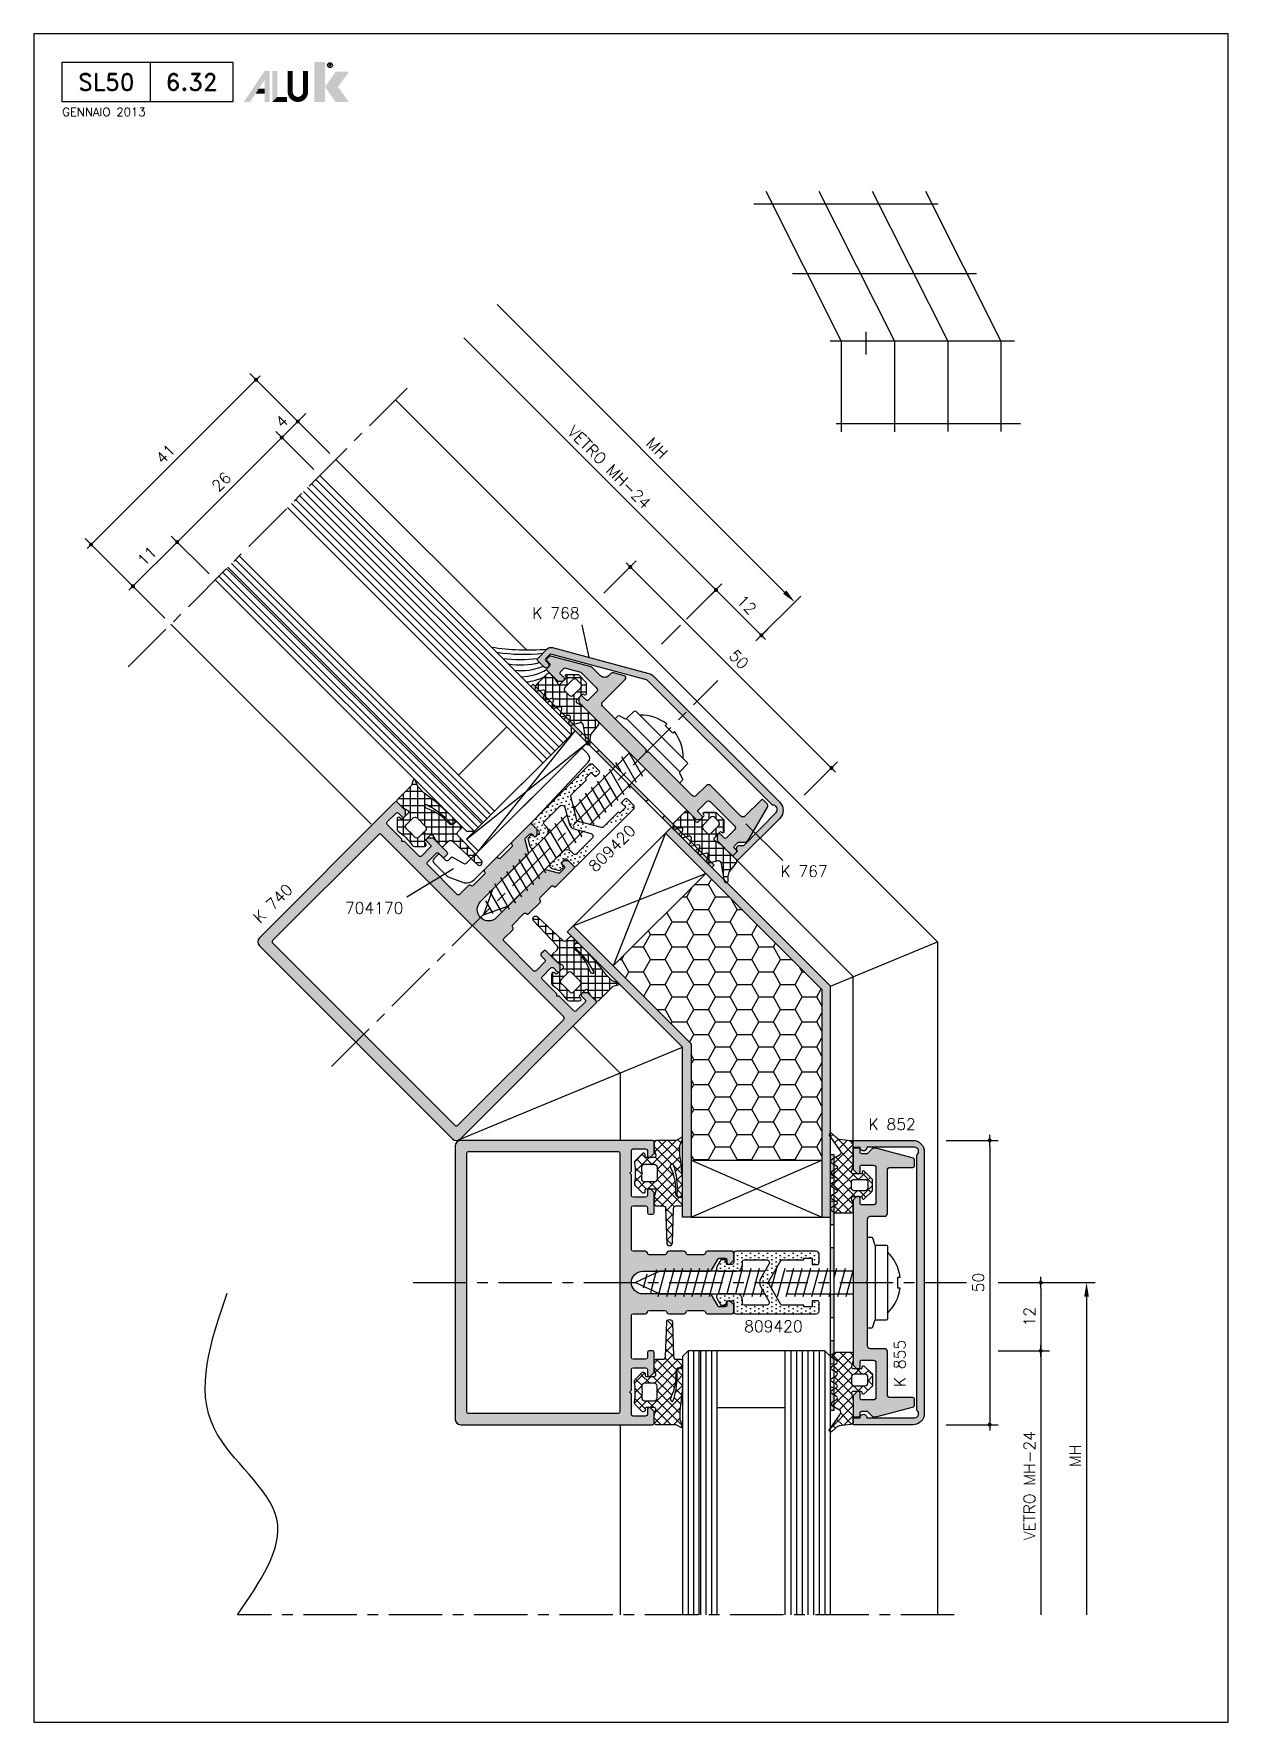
# Model space of a CAD drawing. Extents: x 0 to 4131, y -1600 to 527.
# Drawn here: x 0 to 210, y -640 to -343 of the extents above; entities that cross this region are included whole.
import ezdxf
from ezdxf.enums import TextEntityAlignment as Align

# ---------------------------------------------------------------- set-up
doc = ezdxf.new("R2010")
doc.units = 0
doc.header["$LTSCALE"] = 7.5
doc.header["$MEASUREMENT"] = 0
doc.linetypes.add('CENTER', pattern=[2, 1.25, -0.25, 0.25, -0.25])
doc.layers.get('0').update_dxf_attribs({"linetype": 'CONTINUOUS'})
doc.layers.get('DEFPOINTS').update_dxf_attribs({"linetype": 'CONTINUOUS'})
for name, color, linetype in [('ASSI', 1, 'CENTER'), ('FILL', 8, 'CONTINUOUS'), ('FINE', 7, 'CONTINUOUS'), ('GOMMA', 3, 'CONTINUOUS'), ('GROSSA', 4, 'CONTINUOUS'), ('MARCHIO', 7, 'CONTINUOUS'), ('QUOTE', 254, 'CONTINUOUS'), ('TRATTEGGI', 140, 'CONTINUOUS'), ('VETRO', 6, 'CONTINUOUS'), ('VITERIA', 40, 'CONTINUOUS')]:
    doc.layers.add(name, color=color, linetype=linetype)
doc.styles.add('RD', font='ROMAND.SHX', dxfattribs={"height": 3})
doc.styles.get("Standard").update_dxf_attribs({"font": 'romans.shx'})
doc.dimstyles.new('SCALA_1-1$0', dxfattribs={"dimtxt": 2, "dimasz": 1, "dimexe": 1.5, "dimexo": 1.5, "dimgap": 1, "dimtad": 3, "dimdsep": 46, "dimtxsty": 'Standard', "dimblk1": 'PUNTO', "dimblk2": 'PUNTO', "dimsah": 1, "dimcen": 0.09, "dimclrt": 2, "dimadec": 0, "dimazin": 0, "dimtfac": 0.7, "dimtmove": 0, "dimatfit": 3, "dimldrblk": 'PUNTO', "dimfxl": 1, "dimtolj": 2, "dimarcsym": 0})
pattern_1 = [(180, (-6e-14, -640), (-2e-16, -1.25), []), (270, (-6e-14, -640), (1.25, -2e-16), [])]
pattern_2 = [(135, (-6e-14, -640), (-0.8838835, -0.8838835), []), (225, (-6e-14, -640), (0.8838835, -0.8838835), [])]

msp = doc.modelspace()

# ---------------------------------------------------------------- texts
at = {"layer": 'QUOTE', "color": 2}
for s, rotation, p in [('K 768', 360, (87.6462, -445.9028)), ('809420', 45, (98.7251, -490.6107)), ('K 767', 360, (131.2684, -491.3094)), ('K 740', 45, (39.8118, -499.6061)), ('809420', 360, (124.9012, -571.3631)), ('K 855', 90, (153.2484, -581.062))]:
    msp.add_text(s, height=2, rotation=rotation, dxfattribs=at).set_placement(p)
for s, p in [('704170', (54.7029, -497.774)), ('K 852', (146.7496, -535.8146))]:
    msp.add_text(s, height=2, dxfattribs=at).set_placement(p)
at = {"layer": 'QUOTE', "color": 2, "char_height": 2, "attachment_point": 5, "rotation": 315}
for s, insert in [('{\\Fromans.shx|c1;VETRO MH-2}4', (101.1718, -419.2365)), ('MH', (109.581, -415.8577)), ('\\A2;12', (125.3469, -443.411)), ('\\A2;50', (123.9711, -453.0572))]:
    msp.add_mtext(s, dxfattribs=dict(at, insert=insert))

# ---------------------------------------------------------------- blocks, each defined once
blk = doc.blocks.new('PUNTO')
blk.add_line((-1, 0), (1, 0))
at = {"const_width": 0.35}
blk.add_lwpolyline([(-0.175, 0, 1), (0.175, 0, 1)], format="xyb", close=True, dxfattribs=at)
blk = doc.blocks.new('k0855')
at = {"layer": 'GROSSA'}
blk.add_lwpolyline([(11.65, 0.8, -0.414214), (11.15, 0.3), (0.3, 0.3), (0, 0), (-0.3, 0.3), (-11.15, 0.3, -0.414214), (-11.65, 0.8), (-11.65, 3.3, 0.414214), (-12.15, 3.8), (-19.75, 3.8, -0.414214), (-20.25, 4.3), (-20.25, 8.3, 0.414214), (-20.55, 8.6), (-21.6, 8.6, 0.339454), (-21.89, 8.38), (-23.65, 1.8), (-23.65, 1.24), (-22.65, 0.24), (-22.65, -0.7, -0.414214), (-22.95, -1), (-23.5, -1, 0.414214), (-23.65, -1.15), (-23.65, -2.05, 0.414214), (-23.5, -2.2), (-19.97, -2.2, 0.198912), (-19.76, -2.11), (-19.24, -1.59, 0.198912), (-19.15, -1.38), (-19.15, -1.3, 0.414214), (-19.45, -1), (-20.35, -1, -0.414214), (-20.65, -0.7), (-20.65, 1.3, -0.414214), (-20.15, 1.8), (-14.15, 1.8, -0.414214), (-13.65, 1.3), (-13.65, -0.7, -0.414214), (-13.95, -1), (-14.85, -1, 0.414214), (-15.15, -1.3), (-15.15, -1.48, 0.198912), (-15.06, -1.69), (-14.64, -2.11, 0.198912), (-14.43, -2.2), (14.43, -2.2, 0.198912), (14.64, -2.11), (15.06, -1.69, 0.198912), (15.15, -1.48), (15.15, -1.3, 0.414214), (14.85, -1), (13.95, -1, -0.414214), (13.65, -0.7), (13.65, 1.3, -0.414214), (14.15, 1.8), (20.14, 1.8, -0.414214), (20.64, 1.3), (20.64, -0.7, -0.414214), (20.34, -1), (19.44, -1, 0.414214), (19.14, -1.3), (19.14, -1.38, 0.198912), (19.23, -1.59), (19.75, -2.11, 0.198912), (19.96, -2.2), (23.49, -2.2, 0.414214), (23.64, -2.05), (23.64, -1.15, 0.414214), (23.49, -1), (22.94, -1, -0.414214), (22.64, -0.7), (22.64, 0.24), (23.64, 1.24), (23.64, 1.8), (21.91, 8.23, 0.339454), (21.43, 8.6), (20.54, 8.6, 0.414214), (20.24, 8.3), (20.24, 4.3, -0.414214), (19.74, 3.8), (12.15, 3.8, 0.414214), (11.65, 3.3)], format="xyb", close=True, dxfattribs=at)
blk = doc.blocks.new('*D221')
at = {"layer": 'DEFPOINTS', "color": 0, "transparency": 16777216}
for p in [(25.21, -432.41), (31.88, -439.08), (24.1, -446.86)]:
    blk.add_point(p, dxfattribs=at)
at = {"layer": 'QUOTE', "color": 0, "lineweight": -2, "transparency": 16777216}
for p, q in [((18.14, -439.48), (24.5, -433.11)), ((30.82, -438.02), (24.15, -431.35)), ((23.04, -445.8), (16.37, -439.13))]:
    blk.add_line(p, q, dxfattribs=at)
for p, rotation in [((25.21, -432.41), 45.00000000000003), ((17.43, -440.19), 225.0000000000001)]:
    blk.add_blockref('PUNTO', p, dxfattribs=dict(at, rotation=rotation))
at = {"layer": 'QUOTE', "color": 2, "transparency": 16777216, "insert": (19.91, -434.88), "char_height": 2, "attachment_point": 5, "rotation": 45}
blk.add_mtext('\\A2;11', dxfattribs=at)
blk = doc.blocks.new('*D222')
at = {"layer": 'DEFPOINTS', "color": 0, "transparency": 16777216}
for p in [(43.59, -414.02), (50.27, -420.7), (31.88, -439.08)]:
    blk.add_point(p, dxfattribs=at)
at = {"layer": 'QUOTE', "color": 0, "lineweight": -2, "transparency": 16777216}
for p, q in [((25.92, -431.7), (42.89, -414.73)), ((49.21, -419.63), (42.53, -412.96)), ((30.82, -438.02), (24.15, -431.35))]:
    blk.add_line(p, q, dxfattribs=at)
for p, rotation in [((43.59, -414.02), 44.99999999999999), ((25.21, -432.41), 225)]:
    blk.add_blockref('PUNTO', p, dxfattribs=dict(at, rotation=rotation))
at = {"layer": 'QUOTE', "color": 2, "transparency": 16777216, "insert": (32.99, -421.8), "char_height": 2, "attachment_point": 5, "rotation": 45}
blk.add_mtext('\\A2;26', dxfattribs=at)
blk = doc.blocks.new('*D223')
at = {"layer": 'DEFPOINTS', "color": 0, "transparency": 16777216}
for p in [(46.42, -411.2), (53.09, -417.87), (50.27, -420.7)]:
    blk.add_point(p, dxfattribs=at)
at = {"layer": 'QUOTE', "color": 0, "lineweight": -2, "transparency": 16777216}
for p, q in [((47.13, -410.49), (47.84, -409.78)), ((43.59, -414.02), (46.42, -411.2)), ((52.03, -416.81), (45.36, -410.13)), ((42.89, -414.73), (42.18, -415.44)), ((49.21, -419.63), (42.53, -412.96))]:
    blk.add_line(p, q, dxfattribs=at)
for p, rotation in [((46.42, -411.2), 224.9999999999988), ((43.59, -414.02), 44.99999999999881)]:
    blk.add_blockref('PUNTO', p, dxfattribs=dict(at, rotation=rotation))
at = {"layer": 'QUOTE', "color": 2, "transparency": 16777216, "insert": (43.59, -411.19), "char_height": 2, "attachment_point": 5, "rotation": 45}
blk.add_mtext('\\A2;4', dxfattribs=at)
blk = doc.blocks.new('*D224')
at = {"layer": 'DEFPOINTS', "color": 0, "transparency": 16777216}
for p in [(53.09, -417.87), (10.08, -432.84), (24.1, -446.86)]:
    blk.add_point(p, dxfattribs=at)
at = {"layer": 'QUOTE', "color": 0, "lineweight": -2, "transparency": 16777216}
for p, q in [((52.03, -416.81), (38.01, -402.78)), ((38.36, -404.55), (10.79, -432.13)), ((23.04, -445.8), (9.02, -431.78))]:
    blk.add_line(p, q, dxfattribs=at)
for p, rotation in [((39.07, -403.85), 44.99999999999984), ((10.08, -432.84), 224.9999999999999)]:
    blk.add_blockref('PUNTO', p, dxfattribs=dict(at, rotation=rotation))
at = {"layer": 'QUOTE', "color": 2, "transparency": 16777216, "insert": (23.16, -416.93), "char_height": 2, "attachment_point": 5, "rotation": 45}
blk.add_mtext('\\A2;41', dxfattribs=at)
blk = doc.blocks.new('*D225')
at = {"layer": 'DEFPOINTS', "color": 0, "transparency": 16777216}
for p in [(158.89, -537.65), (158.89, -587.67), (168.06, -587.67)]:
    blk.add_point(p, dxfattribs=at)
at = {"layer": 'QUOTE', "color": 0, "lineweight": -2, "transparency": 16777216}
for p, q in [((160.39, -537.65), (169.56, -537.65)), ((168.06, -538.65), (168.06, -586.67)), ((160.39, -587.67), (169.56, -587.67))]:
    blk.add_line(p, q, dxfattribs=at)
for p, rotation in [((168.06, -537.65), 90), ((168.06, -587.67), 270)]:
    blk.add_blockref('PUNTO', p, dxfattribs=dict(at, rotation=rotation))
at = {"layer": 'QUOTE', "color": 2, "transparency": 16777216, "insert": (166.06, -562.66), "char_height": 2, "attachment_point": 5, "rotation": 90}
blk.add_mtext('\\A2;50', dxfattribs=at)
blk = doc.blocks.new('*D226')
at = {"layer": 'DEFPOINTS', "color": 0, "transparency": 16777216}
for p in [(168.06, -562.66), (168.06, -574.66), (177.05, -574.66)]:
    blk.add_point(p, dxfattribs=at)
at = {"layer": 'QUOTE', "color": 0, "lineweight": -2, "transparency": 16777216}
for p, q in [((169.56, -562.66), (178.55, -562.66)), ((177.05, -563.66), (177.05, -573.66)), ((169.56, -574.66), (178.55, -574.66))]:
    blk.add_line(p, q, dxfattribs=at)
for p, rotation in [((177.05, -562.66), 90), ((177.05, -574.66), 270)]:
    blk.add_blockref('PUNTO', p, dxfattribs=dict(at, rotation=rotation))
at = {"layer": 'QUOTE', "color": 2, "transparency": 16777216, "insert": (175.05, -568.66), "char_height": 2, "attachment_point": 5, "rotation": 90}
blk.add_mtext('\\A2;12', dxfattribs=at)
blk = doc.blocks.new('*D227')
at = {"layer": 'DEFPOINTS', "color": 0, "transparency": 16777216}
for p in [(168.06, -574.66), (161.81, -621.12), (177.05, -621.12)]:
    blk.add_point(p, dxfattribs=at)
at = {"layer": 'QUOTE', "color": 0, "lineweight": -2, "transparency": 16777216}
for p, q in [((169.56, -574.66), (178.55, -574.66)), ((177.05, -575.66), (177.05, -621.12))]:
    blk.add_line(p, q, dxfattribs=at)
at = {"layer": 'QUOTE', "color": 0, "lineweight": -2, "transparency": 16777216, "rotation": 90}
blk.add_blockref('PUNTO', (177.05, -574.66), dxfattribs=at)
at = {"layer": 'QUOTE', "color": 2, "transparency": 16777216, "insert": (175.05, -598.39), "char_height": 2, "attachment_point": 5, "rotation": 90}
blk.add_mtext('\\A2;{\\Fromans.shx|c1;VETRO MH-24}', dxfattribs=at)
blk = doc.blocks.new('_None')
blk = doc.blocks.new('*D228')
at = {"layer": 'DEFPOINTS', "color": 0, "transparency": 16777216}
for p in [(168.06, -562.66), (161.81, -621.12), (185.09, -621.12)]:
    blk.add_point(p, dxfattribs=at)
at = {"layer": 'QUOTE', "color": 0, "lineweight": -2, "transparency": 16777216}
for p, q in [((169.56, -562.66), (186.59, -562.66)), ((185.09, -565.16), (185.09, -621.12))]:
    blk.add_line(p, q, dxfattribs=at)
at = {"layer": 'QUOTE', "color": 0, "transparency": 16777216}
blk.add_solid([(184.67, -565.16), (185.51, -565.16), (185.09, -562.66)], dxfattribs=at)
at = {"layer": 'QUOTE', "color": 2, "transparency": 16777216, "insert": (183.09, -593.14), "char_height": 2, "attachment_point": 5, "rotation": 90}
blk.add_mtext('\\A2;{\\Fromans.shx|c1;MH}', dxfattribs=at)
blk = doc.blocks.new('nms')
at = {"layer": 'MARCHIO'}
blk.add_line((20.5, -12), (20.5, -5), dxfattribs=at)
blk.add_lwpolyline([(35, -12), (5, -12), (5, -5), (35, -5)], close=True, dxfattribs=at)
at = {"layer": 'MARCHIO', "const_width": 0.894}
blk.add_lwpolyline([(47.78, -6.56), (47.78, -10.2, -1), (45.08, -10.2), (45.08, -6.56)], format="xyb", dxfattribs=at)
at = {"layer": 'MARCHIO'}
blk.add_circle((52.08, -5.53), 0.442, dxfattribs=at)
for points in [[(49.3, -4.96), (51.18, -4.96), (49.3, -12), (51.18, -12)], [(36.93, -12), (38, -12), (40.56, -6.56), (40.58, -8.14)], [(40.56, -6.56), (40.58, -8.14), (41.47, -6.56), (41.47, -12)], [(40.58, -12), (41.47, -12), (40.58, -8.14)], [(41.93, -6.56), (42.82, -6.56), (41.93, -12), (42.82, -11.11)], [(53.08, -6.68), (55.38, -6.68), (51.21, -9.34), (53.5, -9.34)], [(39.58, -9.63), (38.99, -10.53), (40.58, -9.63), (40.58, -10.53)], [(42.82, -11.11), (41.93, -12), (44.54, -11.11), (44.54, -12)], [(51.21, -9.34), (53.5, -9.34), (53.08, -12), (55.38, -12)]]:
    blk.add_solid(points, dxfattribs=at)
blk.add_text('R', height=0.444, dxfattribs=at).set_placement((52.08, -5.53), align=Align.MIDDLE)
at = {"layer": 'MARCHIO', "color": 2, "style": 'RD'}
for tag, p in [('SERIE', (12.75, -8.5)), ('PAG', (27.75, -8.5))]:
    blk.add_attdef(tag, text='', height=3, dxfattribs=at).set_placement(p, align=Align.MIDDLE)
at = {"layer": 'MARCHIO', "color": 2}
blk.add_attdef('REVISIONE', (5, -14.5), '', height=1.5, dxfattribs=at)

# ---------------------------------------------------------------- dimensions: what is measured, and where the dimension line sits
at = {"layer": 'QUOTE'}
for p1, p2, distance, picture, middle in [((53.0946, -417.8684), (24.1033, -446.8597), -19.8316, '*D224', (23.1616, -416.9268)), ((50.2677, -420.6953), (53.0946, -417.8684), 9.4375, '*D223', (43.5936, -411.1943)), ((31.8829, -439.08), (50.2677, -420.6953), 9.4375, '*D222', (32.9878, -421.8001)), ((24.1033, -446.8597), (31.8829, -439.08), 9.4375, '*D221', (19.9056, -434.8823))]:
    dim = msp.add_aligned_dim(p1=p1, p2=p2, distance=distance, dimstyle='SCALA_1-1$0', dxfattribs=at)
    dim.commit()
    dim.dimension.update_dxf_attribs({"geometry": picture, "text_midpoint": middle})
dim = msp.add_linear_dim(base=(168.0584, -587.6687), p1=(158.8942, -537.6521), p2=(158.8942, -587.6687), angle=90, dimstyle='SCALA_1-1$0', override={"dimdec": 1}, dxfattribs=at)
dim.commit()
dim.dimension.update_dxf_attribs({"geometry": '*D225', "text_midpoint": (166.0584, -562.6604)})
for base, p1, text, override, picture, middle in [((185.0893, -621.1237), (168.0584, -562.6604), '{\\Fromans.shx|c1;MH}', {"dimasz": 2.5, "dimblk2": 'None', "dimse1": 0, "dimse2": 1, "dimsd2": 0}, '*D228', (183.0893, -593.142)), ((177.0525, -621.1237), (168.0584, -574.6604), '{\\Fromans.shx|c1;VETRO MH-24}', {"dimblk2": 'None', "dimse2": 1}, '*D227', (175.0525, -598.392))]:
    dim = msp.add_linear_dim(base=base, p1=p1, p2=(161.8113, -621.1237), angle=90, text=text, dimstyle='SCALA_1-1$0', override=override, dxfattribs=at)
    dim.commit()
    dim.dimension.update_dxf_attribs({"geometry": picture, "text_midpoint": middle})
dim = msp.add_linear_dim(base=(177.0525, -574.6604), p1=(168.0584, -562.6604), p2=(168.0584, -574.6604), angle=90, dimstyle='SCALA_1-1$0', dxfattribs=at)
dim.commit()
dim.dimension.update_dxf_attribs({"geometry": '*D226', "text_midpoint": (175.0525, -568.6604)})

# ---------------------------------------------------------------- hatches: boundary and pattern name
at = {"layer": 'FILL'}
h = msp.add_hatch(color=253, dxfattribs=at)
edge = h.paths.add_edge_path()
edge.add_line((129.8605, -478.7119), (107.886, -456.7375))
edge.add_arc((107.6739, -456.9496), 0.3, 45, 75)
edge.add_line((107.7515, -456.6598), (90.9347, -452.1538))
edge.add_arc((90.8571, -452.4435), 0.3, 75, 135)
edge.add_line((90.645, -452.2314), (90.0141, -452.8622))
edge.add_arc((90.2263, -453.0744), 0.3, 135, 225)
edge.add_line((90.0141, -453.2865), (90.4384, -453.7108))
edge.add_arc((90.0849, -454.0643), 0.5, -135, 45, ccw=False)
edge.add_line((89.7313, -454.4179), (88.5999, -453.2865))
edge.add_arc((88.8121, -453.0744), 0.3, 135, 225, ccw=False)
edge.add_line((88.5999, -452.8622), (90.2236, -451.2385))
edge.add_arc((90.9307, -451.9456), 1, 75, 135, ccw=False)
edge.add_line((91.1896, -450.9797), (108.1259, -455.5178))
edge.add_arc((107.6082, -457.4496), 2, 45, 75, ccw=False)
edge.add_line((109.0224, -456.0354), (131.1686, -478.1816))
edge.add_arc((129.7544, -479.5958), 2, -45, 45, ccw=False)
edge.add_line((131.1686, -481.01), (123.9104, -488.2602))
edge.add_arc((123.6984, -488.048), 0.3, 225, 314.968412, ccw=False)
edge.add_line((123.4863, -488.2601), (123.0619, -487.8357))
edge.add_arc((123.274, -487.6236), 0.3, 135, 225, ccw=False)
edge.add_line((123.0619, -487.4115), (123.7103, -486.7631))
edge.add_arc((124.1226, -486.3508), 0.5831, 90, 225, ccw=False)
edge.add_line((124.1226, -485.7677), (124.8436, -485.7677))
edge.add_line((124.8436, -485.7677), (130.4969, -479.9847))
edge.add_arc((129.9665, -479.4544), 0.75, 315, 458.130102)
h = msp.add_hatch(color=253, dxfattribs=at)
edge = h.paths.add_edge_path()
edge.add_line((92.5861, -455.2386), (93.2915, -454.5333))
edge.add_line((93.2915, -454.5333), (96.194, -455.311))
edge.add_line((96.194, -455.311), (98.9501, -458.067))
edge.add_arc((98.5965, -458.4206), 0.5, -45, 45, ccw=False)
edge.add_line((98.9501, -458.7742), (97.5359, -460.1884))
edge.add_arc((97.3237, -459.9762), 0.3, 225, 315, ccw=False)
edge.add_line((97.1116, -460.1884), (96.4752, -459.552))
edge.add_arc((96.2631, -459.7641), 0.3, 45, 135)
edge.add_line((96.0509, -459.552), (95.9267, -459.6762))
edge.add_arc((96.1388, -459.8884), 0.3, 135, 180)
edge.add_line((95.8388, -459.8884), (95.8388, -460.4884))
edge.add_arc((96.1388, -460.4884), 0.3, 180, 225)
edge.add_line((95.9267, -460.7005), (116.3277, -481.1016))
edge.add_arc((116.5399, -480.8894), 0.3, 225, 270)
edge.add_line((116.5399, -481.1894), (117.1399, -481.1894))
edge.add_arc((117.1399, -480.8894), 0.3, 270, 315)
edge.add_line((117.352, -481.1016), (117.4763, -480.9773))
edge.add_arc((117.2641, -480.7652), 0.3, 315, 405)
edge.add_line((117.4763, -480.553), (116.8399, -479.9166))
edge.add_arc((117.052, -479.7045), 0.3, 135, 225, ccw=False)
edge.add_line((116.8399, -479.4924), (118.2541, -478.0782))
edge.add_arc((118.6076, -478.4317), 0.5, 45, 135, ccw=False)
edge.add_line((118.9612, -478.0782), (123.2022, -482.3191))
edge.add_arc((122.8486, -482.6727), 0.5, -45, 45, ccw=False)
edge.add_line((123.2022, -483.0262), (121.788, -484.4405))
edge.add_arc((121.5758, -484.2283), 0.3, 225, 315, ccw=False)
edge.add_line((121.3637, -484.4405), (120.7273, -483.8041))
edge.add_arc((120.5152, -484.0162), 0.3, 45, 135)
edge.add_line((120.303, -483.8041), (120.2495, -483.8576))
edge.add_arc((120.4616, -484.0697), 0.3, 135, 180)
edge.add_line((120.1616, -484.0697), (120.1616, -484.8112))
edge.add_arc((120.4616, -484.8112), 0.3, 180, 225)
edge.add_line((120.2495, -485.0233), (122.7425, -487.5164))
edge.add_arc((122.8486, -487.4103), 0.15, 225, 315)
edge.add_line((122.9547, -487.5164), (123.5911, -486.88))
edge.add_arc((123.485, -486.7739), 0.15, 315, 405)
edge.add_line((123.5911, -486.6678), (123.2022, -486.2789))
edge.add_arc((123.4143, -486.0668), 0.3, 135, 225, ccw=False)
edge.add_line((123.2022, -485.8547), (123.8703, -485.1865))
edge.add_line((123.8703, -485.1865), (125.2845, -485.1865))
edge.add_line((125.2845, -485.1865), (125.677, -484.794))
edge.add_line((125.677, -484.794), (129.0051, -479.0296))
edge.add_arc((128.5721, -478.7796), 0.5, 330, 405)
edge.add_line((128.9257, -478.426), (128.2933, -477.7937))
edge.add_arc((128.0812, -478.0058), 0.3, 45, 135)
edge.add_line((127.8691, -477.7937), (125.0406, -480.6221))
edge.add_arc((124.6871, -480.2685), 0.5, 225, 315, ccw=False)
edge.add_line((124.3335, -480.6221), (118.9612, -475.2497))
edge.add_arc((118.6076, -475.6033), 0.5, 45, 135)
edge.add_line((118.2541, -475.2497), (116.4863, -477.0175))
edge.add_arc((116.1328, -476.664), 0.5, 225, 315, ccw=False)
edge.add_line((115.7792, -477.0175), (108.1071, -469.3454))
edge.add_line((108.1071, -469.3454), (107.6828, -469.3454))
edge.add_line((107.6828, -469.3454), (107.6828, -468.9211))
edge.add_line((107.6828, -468.9211), (100.0107, -461.249))
edge.add_arc((100.3643, -460.8955), 0.5, 135, 225, ccw=False)
edge.add_line((100.0107, -460.5419), (103.9706, -456.582))
edge.add_arc((103.6878, -456.2992), 0.4, 315, 435)
edge.add_line((103.7913, -455.9128), (101.951, -455.4197))
edge.add_arc((101.8216, -455.9027), 0.5, 75, 135)
edge.add_line((101.468, -455.5491), (101.0714, -455.9457))
edge.add_arc((100.3643, -455.2386), 1, 225, 315, ccw=False)
edge.add_line((99.6572, -455.9457), (98.1938, -454.4823))
edge.add_arc((97.8402, -454.8359), 0.5, 45, 75)
edge.add_line((97.9696, -454.3529), (90.9101, -452.4613))
edge.add_arc((90.8324, -452.7511), 0.3, 75, 135)
edge.add_line((90.6203, -452.5389), (90.2534, -452.9059))
edge.add_arc((90.4655, -453.118), 0.3, 135, 225)
edge.add_line((90.2534, -453.3301), (90.6776, -453.7544))
edge.add_arc((90.4655, -453.9665), 0.3, -45, 45, ccw=False)
edge.add_line((90.6776, -454.1787), (90.2534, -454.6029))
edge.add_arc((90.4655, -454.8151), 0.3, 135, 225)
edge.add_line((90.2534, -455.0272), (92.0033, -456.7771))
edge.add_arc((92.2154, -456.565), 0.3, 225, 270)
edge.add_line((92.2154, -456.865), (92.9568, -456.865))
edge.add_arc((92.9568, -456.565), 0.3, 270, 315)
edge.add_line((93.169, -456.7771), (93.2225, -456.7235))
edge.add_arc((93.0104, -456.5114), 0.3, 315, 405)
edge.add_line((93.2225, -456.2993), (92.5861, -455.6629))
edge.add_arc((92.7982, -455.4508), 0.3, 135, 225, ccw=False)
h = msp.add_hatch(dxfattribs=at)
h.set_pattern_fill('ANSI37', color=137, scale=10, angle=135, style=0)
h.set_pattern_definition(pattern_1)
h.paths.add_polyline_path([(91.5785, -456.3668, 0.03997751), (91.4957, -456.2695), (90.752, -455.5258, 0.41421356), (90.3277, -455.5258), (88.4124, -457.4412, 0.1316525), (88.3347, -457.5757), (88.1281, -458.3467, 0.57735027), (88.4956, -458.7141), (89.5206, -458.4394, -0.57735027), (89.888, -458.8069), (89.6134, -459.8319, 0.57735027), (89.9808, -460.1993), (91.0059, -459.9247, -0.57735027), (91.3733, -460.2921), (91.0986, -461.3172, 0.57735027), (91.4661, -461.6846), (92.4911, -461.4099, -0.57735027), (92.8585, -461.7774), (92.5839, -462.8024, 0.57735027), (92.9513, -463.1698), (93.9764, -462.8952, -0.57735027), (94.3438, -463.2626), (94.0691, -464.2877, 0.57735027), (94.4366, -464.6551), (96.0197, -464.2309, -0.52200513), (96.647, -464.7597), (97.189, -467.79, 0.87697646), (97.7698, -467.9188), (97.7855, -467.1457, -0.07546706), (97.9332, -466.2151), (99.1666, -464.6475, 0.41421356), (99.1666, -463.9404), (96.4507, -461.2245), (95.481, -460.6647, -0.49314543), (95.4189, -460.1927), (95.9589, -459.6527, -0.05088627), (95.9974, -459.6055), (96.0509, -459.552, -0.05088627), (96.0982, -459.5135), (96.393, -459.2186, -0.38887873), (96.663, -459.2068), (96.7667, -459.2939, 0.63707026), (97.0953, -459.1407), (97.0953, -457.2679, 0.19891237), (96.9488, -456.9143), (95.8689, -455.8344, 0.19891237), (95.5154, -455.688), (93.6426, -455.688, 0.63707026), (93.4894, -456.0165), (93.5764, -456.1202, -0.38887873), (93.5646, -456.3902), (93.2697, -456.6851, -0.05088627), (93.2313, -456.7323), (93.107, -456.8566, -0.05088627), (93.0598, -456.895), (92.5905, -457.3643, -0.49314543), (92.1185, -457.3022)])
h.paths.add_polyline_path([(93.4156, -457.9534), (94.7603, -456.6088, -0.44100912), (95.4979, -456.6422), (96.141, -457.2853, -0.44100912), (96.1745, -458.023), (94.8298, -459.3676, -0.41421356), (94.1227, -459.3676), (93.4156, -458.6605, -0.41421356)], flags=16)
h = msp.add_hatch(color=256, dxfattribs=at)
h.paths.add_polyline_path([(90.2825, -460.7101), (90.7068, -460.2858), (87.8147, -457.3937), (87.3905, -457.818)])
h.paths.add_polyline_path([(93.5988, -463.1779), (93.1746, -463.6021), (96.0667, -466.4942), (96.4909, -466.0699)])
h.paths.add_polyline_path([(101.8508, -472.2783), (102.275, -471.8541), (99.383, -468.962), (98.9587, -469.3863)])
h.paths.add_polyline_path([(105.1671, -474.7461), (104.7429, -475.1704), (107.6349, -478.0625), (108.0592, -477.6382)])
h.paths.add_polyline_path([(110.9512, -480.5303), (110.527, -480.9545), (113.4191, -483.8466), (113.8433, -483.4223)])
h.paths.add_polyline_path([(116.7354, -486.3144), (116.3111, -486.7387), (119.2103, -489.6378), (119.6345, -489.2135)])
h = msp.add_hatch(dxfattribs=at)
h.set_pattern_fill('DOTS', color=2, scale=12, angle=135, style=0)
h.set_pattern_definition([(135, (-6e-14, -640), (-0.795495, -0.265165), [0, -0.75])])
edge = h.paths.add_edge_path()
edge.add_line((86.8474, -484.524), (87.221, -485.9182))
edge.add_arc((87.704, -485.7887), 0.5, 195, 315)
edge.add_line((88.0575, -486.1423), (90.2189, -483.9809))
edge.add_arc((89.5118, -483.2738), 1, 315, 405)
edge.add_line((90.2189, -482.5667), (89.7239, -482.0718))
edge.add_arc((89.936, -481.8596), 0.3, 135, 225, ccw=False)
edge.add_line((89.7239, -481.6475), (92.5158, -478.8556))
edge.add_arc((92.8694, -479.2091), 0.5, 15, 135, ccw=False)
edge.add_line((93.3523, -479.0797), (94.0995, -481.8681))
edge.add_arc((95.5483, -481.4799), 1.5, 195, 255)
edge.add_line((95.1601, -482.9288), (97.9485, -483.6759))
edge.add_arc((97.8191, -484.1589), 0.5, -45, 75, ccw=False)
edge.add_line((98.1727, -484.5124), (95.3808, -487.3043))
edge.add_arc((95.1686, -487.0922), 0.3, 225, 315, ccw=False)
edge.add_line((94.9565, -487.3043), (94.4615, -486.8094))
edge.add_arc((93.7544, -487.5165), 1, 45, 135)
edge.add_line((93.0473, -486.8094), (90.8859, -488.9707))
edge.add_arc((91.2395, -489.3243), 0.5, 135, 255)
edge.add_line((91.1101, -489.8072), (92.5043, -490.1808))
edge.add_line((92.5043, -490.1808), (93.1079, -489.5772))
edge.add_line((93.1079, -489.5772), (92.6938, -488.86))
edge.add_line((92.6938, -488.86), (93.3301, -488.2236))
edge.add_arc((93.5423, -488.4357), 0.3, 45, 135, ccw=False)
edge.add_line((93.7544, -488.2236), (94.9565, -489.4257))
edge.add_arc((95.1686, -489.2135), 0.3, 225, 315)
edge.add_line((95.3808, -489.4257), (105.4217, -479.3847))
edge.add_arc((105.0681, -479.0312), 0.5, 315, 405)
edge.add_line((105.4217, -478.6776), (104.361, -477.617))
edge.add_arc((104.1489, -477.8291), 0.3, 45, 135)
edge.add_line((103.9367, -477.617), (103.3004, -478.2534))
edge.add_line((103.3004, -478.2534), (104.0782, -479.0312))
edge.add_line((104.0782, -479.0312), (103.0175, -480.0919))
edge.add_line((103.0175, -480.0919), (102.8054, -479.8797))
edge.add_line((102.8054, -479.8797), (100.1322, -482.5529))
edge.add_arc((99.9201, -482.3407), 0.3, 255, 315, ccw=False)
edge.add_line((99.8425, -482.6305), (95.5483, -481.4799))
edge.add_line((95.5483, -481.4799), (94.3977, -477.1858))
edge.add_arc((94.6875, -477.1081), 0.3, 135, 195, ccw=False)
edge.add_line((94.4754, -476.896), (97.1485, -474.2229))
edge.add_line((97.1485, -474.2229), (96.9364, -474.0107))
edge.add_line((96.9364, -474.0107), (97.9971, -472.9501))
edge.add_line((97.9971, -472.9501), (98.7749, -473.7279))
edge.add_line((98.7749, -473.7279), (99.4113, -473.0915))
edge.add_arc((99.1991, -472.8794), 0.3, 315, 405)
edge.add_line((99.4113, -472.6672), (98.3506, -471.6066))
edge.add_arc((97.9971, -471.9601), 0.5, 45, 135)
edge.add_line((97.6435, -471.6066), (87.6026, -481.6475))
edge.add_arc((87.8147, -481.8596), 0.3, 135, 225)
edge.add_line((87.6026, -482.0718), (88.8047, -483.2738))
edge.add_arc((88.5925, -483.486), 0.3, -45, 45, ccw=False)
edge.add_line((88.8047, -483.6981), (88.1683, -484.3345))
edge.add_line((88.1683, -484.3345), (87.451, -483.9204))
edge.add_line((87.451, -483.9204), (86.8474, -484.524))
h = msp.add_hatch(dxfattribs=at)
h.set_pattern_fill('ANSI37', color=137, scale=10, angle=135, style=0)
h.set_pattern_definition(pattern_1)
h.paths.add_polyline_path([(69.7128, -483.9809), (68.7387, -484.955, 0.38887873), (68.7269, -485.225), (68.9171, -485.4517, -0.63707026), (68.6873, -485.9445), (66.947, -485.9445, -0.2448502), (66.5373, -485.7311, 0.08777723), (64.0736, -483.2673, -0.2448502), (63.8601, -482.8576), (63.8601, -481.1174, -0.63707026), (64.353, -480.8876), (64.5796, -481.0777, 0.38887873), (64.8496, -481.066), (65.8237, -480.0919, 0.49314543), (65.7616, -479.6199), (64.8262, -479.0799, -0.06554346), (64.764, -479.0322), (63.9145, -478.1827, -0.41421356), (63.9145, -477.7584), (66.4335, -475.2394), (66.6917, -474.3107, -0.71951495), (67.0704, -474.2909), (67.5157, -475.4199), (68.6574, -476.5616, -0.03458327), (72.892, -480.0891), (73.9954, -481.1925, -0.92336614), (73.2466, -481.8505, 0.09779405), (69.0641, -478.5849, 0.52267034), (68.7746, -478.74, 0.38653613), (69.1665, -479.2866, -0.12867763), (73.0362, -481.9303, 0.41421356), (73.8847, -481.9303), (74.0968, -481.7182, -0.41421356), (74.5211, -481.7182), (75.1575, -482.3546, -0.41421356), (75.1575, -482.7789), (74.5811, -483.3552, 0.4052433), (74.5704, -484.0513), (78.7037, -488.4467, -0.96973923), (77.997, -489.1535), (73.6015, -485.0202, 0.4052433), (72.9055, -485.0309), (72.0462, -485.8901, -0.41421356), (71.622, -485.8901), (70.7445, -485.0127), (70.1847, -484.0431, 0.49314543)])
h.paths.add_polyline_path([(68.8643, -482.4253), (67.3793, -480.9404, 0.41421356), (66.6722, -480.9404), (65.486, -482.1266, 0.44100912), (65.5194, -482.8643, -0.04533687), (66.9404, -484.2852, 0.44100912), (67.678, -484.3187), (68.8643, -483.1324, 0.41421356)], flags=16)
h = msp.add_hatch(color=253, dxfattribs=at)
edge = h.paths.add_edge_path()
edge.add_line((65.2409, -479.509), (63.9145, -478.1827))
edge.add_arc((63.7024, -478.3948), 0.3, 45, 135)
edge.add_line((63.4902, -478.1827), (39.6607, -502.0122))
edge.add_arc((40.3679, -502.7193), 1, 135, 225)
edge.add_line((39.6607, -503.4264), (73.6019, -537.3675))
edge.add_arc((74.309, -536.6604), 1, 225, 315)
edge.add_line((75.0161, -537.3675), (98.8456, -513.538))
edge.add_arc((98.6334, -513.3259), 0.3, 315, 405)
edge.add_line((98.8456, -513.1137), (97.5192, -511.7874))
edge.add_arc((97.3071, -511.9995), 0.3, 45, 90)
edge.add_line((97.3071, -511.6995), (96.5657, -511.6995))
edge.add_arc((96.5657, -511.9995), 0.3, 90, 135)
edge.add_line((96.3535, -511.7874), (96.3, -511.8409))
edge.add_arc((96.5121, -512.0531), 0.3, 135, 225)
edge.add_line((96.3, -512.2652), (96.9364, -512.9016))
edge.add_arc((96.7243, -513.1137), 0.3, -45, 45, ccw=False)
edge.add_line((96.9364, -513.3259), (95.3808, -514.8815))
edge.add_arc((95.1686, -514.6694), 0.3, 225, 315, ccw=False)
edge.add_line((94.9565, -514.8815), (92.3744, -512.2995))
edge.add_line((92.3744, -512.2995), (91.9513, -512.3006))
edge.add_line((91.9513, -512.3006), (91.9524, -511.8774))
edge.add_line((91.9524, -511.8774), (89.3703, -509.2954))
edge.add_arc((89.5825, -509.0832), 0.3, 135, 225, ccw=False)
edge.add_line((89.3703, -508.8711), (90.926, -507.3155))
edge.add_arc((91.1381, -507.5276), 0.3, 45, 135, ccw=False)
edge.add_line((91.3502, -507.3155), (91.9866, -507.9519))
edge.add_arc((92.1988, -507.7397), 0.3, 225, 315)
edge.add_line((92.4109, -507.9519), (92.4645, -507.8983))
edge.add_arc((92.2523, -507.6862), 0.3, 315, 360)
edge.add_line((92.5523, -507.6862), (92.5523, -506.9448))
edge.add_arc((92.2523, -506.9448), 0.3, 360, 405)
edge.add_line((92.4645, -506.7326), (90.0775, -504.3456))
edge.add_arc((89.8653, -504.5577), 0.3, 45, 135)
edge.add_line((89.6532, -504.3456), (89.2289, -504.7699))
edge.add_arc((89.4411, -504.982), 0.3, 135, 225)
edge.add_line((89.2289, -505.1941), (89.8653, -505.8305))
edge.add_arc((89.6532, -506.0427), 0.3, -45, 45, ccw=False)
edge.add_line((89.8653, -506.2548), (88.3097, -507.8104))
edge.add_arc((88.0976, -507.5983), 0.3, 225, 315, ccw=False)
edge.add_line((87.8854, -507.8104), (82.6528, -502.5778))
edge.add_arc((82.865, -502.3657), 0.3, 135, 225, ccw=False)
edge.add_line((82.6528, -502.1536), (84.2085, -500.5979))
edge.add_arc((83.9963, -500.3858), 0.3, 315, 405)
edge.add_arc((84.4206, -499.9616), 0.3, 135, 225, ccw=False)
edge.add_line((84.2085, -499.7494), (86.186, -497.7719))
edge.add_arc((86.3981, -497.984), 0.3, 45, 135, ccw=False)
edge.add_arc((86.8224, -497.5598), 0.3, 225, 315)
edge.add_line((87.0345, -497.7719), (89.0144, -495.792))
edge.add_arc((88.8023, -495.5799), 0.3, 315, 405)
edge.add_arc((89.2265, -495.1556), 0.3, 135, 225, ccw=False)
edge.add_line((89.0144, -494.9435), (90.9943, -492.9636))
edge.add_arc((91.2064, -493.1757), 0.3, 45, 135, ccw=False)
edge.add_arc((91.6307, -492.7515), 0.3, 225, 315)
edge.add_line((91.8428, -492.9636), (94.9565, -489.8499))
edge.add_arc((94.7444, -489.6378), 0.3, 315, 405)
edge.add_line((94.9565, -489.4257), (94.1251, -488.5943))
edge.add_arc((93.913, -488.8064), 0.3, 45, 90)
edge.add_line((93.913, -488.5064), (93.1716, -488.5064))
edge.add_arc((93.1716, -488.8064), 0.3, 90, 135)
edge.add_line((92.9594, -488.5943), (92.9059, -488.6478))
edge.add_arc((93.118, -488.86), 0.3, 135, 225)
edge.add_line((92.9059, -489.0721), (93.2594, -489.4257))
edge.add_arc((93.0473, -489.6378), 0.3, -45, 45, ccw=False)
edge.add_line((93.2594, -489.8499), (92.5531, -490.5562))
edge.add_arc((92.341, -490.3441), 0.3, 255, 315, ccw=False)
edge.add_line((92.2633, -490.6339), (90.0326, -490.0362))
edge.add_arc((89.955, -490.326), 0.3, 75, 135)
edge.add_line((89.7429, -490.1138), (81.38, -498.4766))
edge.add_arc((79.9658, -497.0624), 2, 135, 315, ccw=False)
edge.add_line((78.5516, -495.6482), (86.9144, -487.2854))
edge.add_arc((86.7023, -487.0733), 0.3, 315, 375)
edge.add_line((86.9921, -486.9956), (86.3944, -484.7649))
edge.add_arc((86.6841, -484.6873), 0.3, 135, 195, ccw=False)
edge.add_line((86.472, -484.4751), (87.1783, -483.7688))
edge.add_arc((87.3905, -483.9809), 0.3, 45, 135, ccw=False)
edge.add_line((87.6026, -483.7688), (87.9561, -484.1224))
edge.add_arc((88.1683, -483.9102), 0.3, 225, 315)
edge.add_line((88.3804, -484.1224), (88.434, -484.0688))
edge.add_arc((88.2218, -483.8567), 0.3, 315, 360)
edge.add_line((88.5218, -483.8567), (88.5218, -483.1153))
edge.add_arc((88.2218, -483.1153), 0.3, 360, 405)
edge.add_line((88.434, -482.9031), (87.6026, -482.0718))
edge.add_arc((87.3905, -482.2839), 0.3, 45, 135)
edge.add_line((87.1783, -482.0718), (84.0647, -485.1854))
edge.add_arc((84.2768, -485.3975), 0.3, 135, 225)
edge.add_arc((83.8525, -485.8218), 0.3, -45, 45, ccw=False)
edge.add_line((84.0647, -486.0339), (82.0848, -488.0138))
edge.add_arc((81.8726, -487.8017), 0.3, 225, 315, ccw=False)
edge.add_arc((81.4484, -488.226), 0.3, 45, 135)
edge.add_line((81.2362, -488.0138), (79.2563, -489.9937))
edge.add_arc((79.4685, -490.2059), 0.3, 135, 225)
edge.add_arc((79.0442, -490.6301), 0.3, -45, 45, ccw=False)
edge.add_line((79.2563, -490.8423), (77.2788, -492.8198))
edge.add_arc((77.0667, -492.6076), 0.3, 225, 315, ccw=False)
edge.add_arc((76.6424, -493.0319), 0.3, 45, 135)
edge.add_line((76.4303, -492.8198), (74.8747, -494.3754))
edge.add_arc((74.6625, -494.1633), 0.3, 225, 315, ccw=False)
edge.add_line((74.4504, -494.3754), (69.2178, -489.1428))
edge.add_arc((69.4299, -488.9307), 0.3, 135, 225, ccw=False)
edge.add_line((69.2178, -488.7186), (70.7734, -487.1629))
edge.add_arc((70.9856, -487.3751), 0.3, 45, 135, ccw=False)
edge.add_line((71.1977, -487.1629), (71.8341, -487.7993))
edge.add_arc((72.0462, -487.5872), 0.3, 225, 315)
edge.add_line((72.2584, -487.7993), (72.6826, -487.3751))
edge.add_arc((72.4705, -487.1629), 0.3, 315, 405)
edge.add_line((72.6826, -486.9508), (70.2956, -484.5638))
edge.add_arc((70.0835, -484.7759), 0.3, 45, 90)
edge.add_line((70.0835, -484.4759), (69.3421, -484.4759))
edge.add_arc((69.3421, -484.7759), 0.3, 90, 135)
edge.add_line((69.1299, -484.5638), (69.0764, -484.6173))
edge.add_arc((69.2885, -484.8295), 0.3, 135, 225)
edge.add_line((69.0764, -485.0416), (69.7128, -485.678))
edge.add_arc((69.5006, -485.8901), 0.3, -45, 45, ccw=False)
edge.add_line((69.7128, -486.1023), (68.1571, -487.6579))
edge.add_arc((67.945, -487.4458), 0.3, 225, 315, ccw=False)
edge.add_line((67.7329, -487.6579), (65.1508, -485.0758))
edge.add_line((65.1508, -485.0758), (64.7277, -485.077))
edge.add_line((64.7277, -485.077), (64.7288, -484.6538))
edge.add_line((64.7288, -484.6538), (62.1467, -482.0718))
edge.add_arc((62.3589, -481.8596), 0.3, 135, 225, ccw=False)
edge.add_line((62.1467, -481.6475), (63.7024, -480.0919))
edge.add_arc((63.9145, -480.304), 0.3, 45, 135, ccw=False)
edge.add_line((64.1266, -480.0919), (64.763, -480.7282))
edge.add_arc((64.9752, -480.5161), 0.3, 225, 315)
edge.add_line((65.1873, -480.7282), (65.2409, -480.6747))
edge.add_arc((65.0287, -480.4626), 0.3, 315, 360)
edge.add_line((65.3287, -480.4626), (65.3287, -479.7211))
edge.add_arc((65.0287, -479.7211), 0.3, 0, 45)
edge = h.paths.add_edge_path(flags=16)
edge.add_arc((60.8739, -484.0517), 0.3, 45, 135)
edge.add_line((60.6618, -483.8395), (41.9942, -502.5071))
edge.add_arc((42.2063, -502.7193), 0.3, 135, 225)
edge.add_line((41.9942, -502.9314), (74.0968, -535.034))
edge.add_arc((74.309, -534.8219), 0.3, 225, 315)
edge.add_line((74.5211, -535.034), (93.1887, -516.3664))
edge.add_arc((92.9766, -516.1543), 0.3, 315, 405)
edge.add_line((93.1887, -515.9422), (61.0861, -483.8395))
h = msp.add_hatch(dxfattribs=at)
h.set_pattern_fill('ANSI37', color=137, scale=10, angle=135, style=0)
h.set_pattern_definition(pattern_1)
edge = h.paths.add_edge_path()
edge.add_line((114.997, -479.7709), (115.7405, -480.5143))
edge.add_arc((115.175, -481.0801), 0.7999, 35.830387, 45.012319, ccw=False)
edge.add_line((115.8235, -480.6118), (116.3636, -481.5472))
edge.add_arc((116.6234, -481.3972), 0.3, 210, 315)
edge.add_line((116.8355, -481.6093), (117.8096, -480.6352))
edge.add_arc((117.6682, -480.4938), 0.2, 315, 400)
edge.add_line((117.8214, -480.3652), (117.7344, -480.2615))
edge.add_arc((117.8876, -480.133), 0.2, 90, 220, ccw=False)
edge.add_line((117.8876, -479.933), (119.7604, -479.933))
edge.add_arc((119.7604, -480.433), 0.5, 45, 90, ccw=False)
edge.add_line((120.1139, -480.0794), (121.1938, -481.1593))
edge.add_arc((120.8403, -481.5129), 0.5, 0, 45, ccw=False)
edge.add_line((121.3403, -481.5129), (121.3403, -483.3857))
edge.add_arc((121.1403, -483.3857), 0.2, -130, 0, ccw=False)
edge.add_line((121.0117, -483.5389), (120.908, -483.4519))
edge.add_arc((120.7795, -483.6051), 0.2, 50, 135)
edge.add_line((120.638, -483.4637), (119.6639, -484.4378))
edge.add_arc((119.8761, -484.6499), 0.3, 135, 240)
edge.add_line((119.7261, -484.9097), (120.6957, -485.4695))
edge.add_line((120.6957, -485.4695), (123.4116, -488.1854))
edge.add_arc((123.058, -488.539), 0.5, -45, 45, ccw=False)
edge.add_line((123.4116, -488.8925), (122.1782, -490.4601))
edge.add_arc((125.1698, -491.4118), 3.1393, 162.352201, 179.615253)
edge.add_line((122.0305, -491.3908), (122.0148, -492.1638))
edge.add_arc((121.7329, -492.0612), 0.3, 175, 340, ccw=False)
edge.add_line((121.434, -492.0351), (120.892, -489.0047))
edge.add_arc((120.3941, -488.9589), 0.5, 354.74084, 465)
edge.add_line((120.2647, -488.4759), (118.6816, -488.9001))
edge.add_arc((118.6039, -488.6103), 0.3, 165, 285, ccw=False)
edge.add_line((118.3141, -488.5327), (118.5888, -487.5076))
edge.add_arc((118.299, -487.43), 0.3, 345, 465)
edge.add_line((118.2214, -487.1402), (117.1963, -487.4149))
edge.add_arc((117.1187, -487.1251), 0.3, 165, 285, ccw=False)
edge.add_line((116.8289, -487.0474), (117.1036, -486.0224))
edge.add_arc((116.8138, -485.9447), 0.3, 345, 465)
edge.add_line((116.7361, -485.655), (115.7111, -485.9296))
edge.add_arc((115.6334, -485.6398), 0.3, 165, 285, ccw=False)
edge.add_line((115.3436, -485.5622), (115.6183, -484.5371))
edge.add_arc((115.3285, -484.4595), 0.3, 345, 465)
edge.add_line((115.2509, -484.1697), (114.2258, -484.4444))
edge.add_arc((114.1482, -484.1546), 0.3, 165, 285, ccw=False)
edge.add_line((113.8584, -484.0769), (114.1331, -483.0519))
edge.add_arc((113.8433, -482.9742), 0.3, 345, 465)
edge.add_line((113.7656, -482.6844), (112.7406, -482.9591))
edge.add_arc((112.6629, -482.6693), 0.3, 165, 285, ccw=False)
edge.add_line((112.3731, -482.5917), (112.5797, -481.8207))
edge.add_arc((112.8695, -481.8984), 0.3, 135, 165, ccw=False)
edge.add_line((112.6574, -481.6862), (114.5728, -479.7709))
edge.add_arc((114.7849, -479.983), 0.3, 45, 135, ccw=False)
edge = h.paths.add_edge_path(flags=16)
edge.add_line((119.0053, -480.8538), (117.6606, -482.1984))
edge.add_arc((118.0142, -482.552), 0.5, 135, 225)
edge.add_line((117.6606, -482.9055), (118.3677, -483.6126))
edge.add_arc((118.7213, -483.2591), 0.5, 225, 315)
edge.add_line((119.0749, -483.6126), (120.4195, -482.268))
edge.add_arc((120.0659, -481.9144), 0.5, 315, 410.191667)
edge.add_line((120.3861, -481.5303), (119.7429, -480.8872))
edge.add_arc((119.3588, -481.2073), 0.5, 39.808333, 135)
for points in [[(140.0743, -510.5019), (112.1392, -482.5667), (111.0785, -483.6274), (138.5743, -511.1232), (138.5743, -551.1604), (140.0743, -551.1604)], [(115.5743, -520.6501), (115.5743, -551.1604), (114.0743, -551.1604), (114.0743, -521.2714), (93.7544, -500.9515), (94.8151, -499.8908)]]:
    msp.add_hatch(color=253, dxfattribs=at).paths.add_polyline_path(points)
h = msp.add_hatch(dxfattribs=at)
h.set_pattern_fill('ANSI37', color=137, scale=10, angle=135, style=0)
h.set_pattern_definition(pattern_1)
h.paths.add_polyline_path([(92.9852, -506.8435, -0.49314543), (93.0473, -507.3155), (91.9436, -508.4192), (91.5766, -508.1112, 0.63707026), (91.0837, -508.341), (91.0837, -510.0812, 0.2448502), (91.2972, -510.4909, -0.08777723), (93.7609, -512.9547, 0.2448502), (94.1707, -513.1681), (95.9109, -513.1681, 0.63707026), (96.1407, -512.6753), (95.8327, -512.3082), (96.9364, -511.2046, -0.49314543), (97.4083, -511.2667), (97.9484, -512.2021, 0.06554346), (97.9961, -512.2642), (98.8456, -513.1137, 0.41421356), (99.2698, -513.1137), (101.7889, -510.5947), (102.7175, -510.3366, 0.71951495), (102.7373, -509.9578), (101.6084, -509.5126), (100.4666, -508.3708, 0.03458327), (96.9391, -504.1362), (95.8357, -503.0328, 0.92336614), (95.1778, -503.7817, -0.09779405), (98.4434, -507.9642, -0.52267034), (98.2882, -508.2536, -0.38653613), (97.7417, -507.8617, 0.12651634), (95.1571, -504.044, -0.45322155), (95.0979, -503.1435), (95.31, -502.9314, 0.41421356), (95.31, -502.5071), (94.6737, -501.8707, 0.41421356), (94.2494, -501.8707), (93.673, -502.4471, -0.4052433), (92.9769, -502.4578), (88.5815, -498.3245, 0.96973923), (87.8747, -499.0313), (92.008, -503.4267, -0.4052433), (91.9973, -504.1228), (91.1381, -504.982, 0.41421356), (91.1381, -505.4063), (92.0156, -506.2837)])
h.paths.add_polyline_path([(94.6029, -508.164), (96.0879, -509.6489, -0.41421356), (96.0879, -510.356), (94.9016, -511.5423, -0.44100912), (94.164, -511.5088, 0.04533687), (92.743, -510.0879, -0.44100912), (92.7096, -509.3502), (93.8958, -508.164, -0.41421356)], flags=16)
h = msp.add_hatch(dxfattribs=at)
h.set_pattern_fill('ANSI37', color=137, scale=10, angle=90, style=0)
h.set_pattern_definition(pattern_2)
h.paths.add_polyline_path([(109.0743, -546.1604), (107.6968, -546.1604, 0.38887873), (107.4975, -546.343), (107.4717, -546.6377, -0.63707026), (106.9607, -546.8237), (105.7302, -545.5932, -0.2448502), (105.5914, -545.1525, 0.08777723), (105.5914, -541.6683, -0.2448502), (105.7302, -541.2276), (106.9607, -539.9971, -0.63707026), (107.4717, -540.1831), (107.4975, -540.4778, 0.38887873), (107.6968, -540.6604), (109.0743, -540.6604, 0.49314543), (109.3641, -540.2827), (109.0846, -539.2394, -0.06554346), (109.0743, -539.1618), (109.0743, -537.9604, -0.41421356), (109.3743, -537.6604), (112.9368, -537.6604), (113.776, -537.1863, -0.71951495), (114.0578, -537.4401), (113.5743, -538.5532), (113.5743, -540.1679, -0.03458327), (114.0743, -545.6565), (114.0743, -547.217, -0.92336614), (113.0796, -547.1527, 0.09779405), (112.4312, -541.8861, 0.52267034), (112.1169, -541.7911, 0.38653613), (112.0075, -542.4547, -0.12867763), (112.8743, -547.0604, 0.41421356), (113.4743, -547.6604), (113.7743, -547.6604, -0.41421356), (114.0743, -547.9604), (114.0743, -548.8604, -0.41421356), (113.7743, -549.1604), (112.9592, -549.1604, 0.4052433), (112.4594, -549.645), (112.2741, -555.6758, -0.96973923), (111.2746, -555.6758), (111.0892, -549.645, 0.4052433), (110.5895, -549.1604), (109.3743, -549.1604, -0.41421356), (109.0743, -548.8604), (109.0743, -547.6195), (109.3641, -546.538, 0.49314543)])
h.paths.add_polyline_path([(109.5743, -544.4604), (109.5743, -542.3604, 0.41421356), (109.0743, -541.8604), (107.3967, -541.8604, 0.44100912), (106.8988, -542.4056, -0.04533687), (106.8988, -544.4152, 0.44100912), (107.3967, -544.9604), (109.0743, -544.9604, 0.41421356)], flags=16)
h = msp.add_hatch(dxfattribs=at)
h.set_pattern_fill('ANSI37', color=137, scale=10, angle=90, style=0)
h.set_pattern_definition(pattern_2)
h.paths.add_polyline_path([(144.0619, -548.9375, -0.03997751), (144.0721, -549.0648), (144.0721, -550.1166, -0.41421356), (143.7721, -550.4166), (141.0633, -550.4166, -0.1316525), (140.9133, -550.3764), (140.2221, -549.9773, -0.57735027), (140.2221, -549.4577), (141.1412, -548.9271, 0.57735027), (141.1412, -548.4075), (140.2221, -547.8768, -0.57735027), (140.2221, -547.3572), (141.1412, -546.8266, 0.57735027), (141.1412, -546.307), (140.2221, -545.7764, -0.57735027), (140.2221, -545.2568), (141.1412, -544.7262, 0.57735027), (141.1412, -544.2065), (140.2221, -543.6759, -0.57735027), (140.2221, -543.1563), (141.1412, -542.6257, 0.57735027), (141.1412, -542.1061), (140.2221, -541.5755, -0.57735027), (140.2221, -541.0558), (141.6415, -540.2364, 0.52200513), (141.7112, -539.4189), (139.9517, -536.8928, -0.87697646), (140.2713, -536.3911), (140.829, -536.9266, 0.07546706), (141.5915, -537.4803), (143.5721, -537.7166, -0.41421356), (144.0721, -538.2166), (144.0721, -542.0575), (143.7823, -543.1389, 0.49314543), (144.0721, -543.5166), (144.8358, -543.5166, 0.05088627), (144.8964, -543.5228), (144.9721, -543.5228, 0.05088627), (145.0327, -543.5166), (145.4497, -543.5166, 0.38887873), (145.6489, -543.334), (145.6607, -543.1991, -0.63707026), (146.0014, -543.0752), (147.3257, -544.3994, -0.19891237), (147.4721, -544.753), (147.4721, -546.2802, -0.19891237), (147.3257, -546.6337), (146.0014, -547.958, -0.63707026), (145.6607, -547.834), (145.6489, -547.6991, 0.38887873), (145.4497, -547.5166), (145.0327, -547.5166, 0.05088627), (144.9721, -547.5104), (144.7964, -547.5104, 0.05088627), (144.7358, -547.5166), (144.0721, -547.5166, 0.49314543), (143.7823, -547.8942)])
h.paths.add_polyline_path([(144.239, -546.5166), (146.1406, -546.5166, 0.44100912), (146.6386, -545.9713), (146.6386, -545.0618, 0.44100912), (146.1406, -544.5166), (144.239, -544.5166, 0.41421356), (143.739, -545.0166), (143.739, -546.0166, 0.41421356)], flags=16)
h = msp.add_hatch(color=253, dxfattribs=at)
edge = h.paths.add_edge_path(flags=16)
edge.add_arc((102.7743, -539.9604), 0.3, 360, 450)
edge.add_line((102.7743, -539.6604), (76.3743, -539.6604))
edge.add_arc((76.3743, -539.9604), 0.3, 90, 180)
edge.add_line((76.0743, -539.9604), (76.0743, -585.3604))
edge.add_arc((76.3743, -585.3604), 0.3, 180, 270)
edge.add_line((76.3743, -585.6604), (102.7743, -585.6604))
edge.add_arc((102.7743, -585.3604), 0.3, 270, 360)
edge.add_line((103.0743, -585.3604), (103.0743, -539.9604))
edge = h.paths.add_edge_path()
edge.add_line((109.0743, -539.8361), (109.0743, -537.9604))
edge.add_arc((108.7743, -537.9604), 0.3, 0, 90)
edge.add_line((108.7743, -537.6604), (75.0743, -537.6604))
edge.add_arc((75.0743, -538.6604), 1, 90, 180)
edge.add_line((74.0743, -538.6604), (74.0743, -586.6604))
edge.add_arc((75.0743, -586.6604), 1, 180, 270)
edge.add_line((75.0743, -587.6604), (108.7743, -587.6604))
edge.add_arc((108.7743, -587.3604), 0.3, 270, 360)
edge.add_line((109.0743, -587.3604), (109.0743, -585.4847))
edge.add_arc((108.7743, -585.4847), 0.3, 360, 405)
edge.add_line((108.9865, -585.2725), (108.4622, -584.7483))
edge.add_arc((108.2501, -584.9604), 0.3, 45, 90)
edge.add_line((108.2501, -584.6604), (108.1743, -584.6604))
edge.add_arc((108.1743, -584.9604), 0.3, 90, 180)
edge.add_line((107.8743, -584.9604), (107.8743, -585.8604))
edge.add_arc((107.5743, -585.8604), 0.3, 270, 360, ccw=False)
edge.add_line((107.5743, -586.1604), (105.3743, -586.1604))
edge.add_arc((105.3743, -585.8604), 0.3, 180, 270, ccw=False)
edge.add_line((105.0743, -585.8604), (105.0743, -582.2088))
edge.add_line((105.0743, -582.2088), (104.7743, -581.9104))
edge.add_line((104.7743, -581.9104), (105.0743, -581.612))
edge.add_line((105.0743, -581.612), (105.0743, -577.9604))
edge.add_arc((105.3743, -577.9604), 0.3, 90, 180, ccw=False)
edge.add_line((105.3743, -577.6604), (107.5743, -577.6604))
edge.add_arc((107.5743, -577.9604), 0.3, 0, 90, ccw=False)
edge.add_line((107.8743, -577.9604), (107.8743, -578.8604))
edge.add_arc((108.1743, -578.8604), 0.3, 180, 270)
edge.add_line((108.1743, -579.1604), (108.2501, -579.1604))
edge.add_arc((108.2501, -578.8604), 0.3, 270, 315)
edge.add_line((108.4622, -579.0725), (108.9865, -578.5483))
edge.add_arc((108.7743, -578.3361), 0.3, 315, 360)
edge.add_line((109.0743, -578.3361), (109.0743, -574.9604))
edge.add_arc((108.7743, -574.9604), 0.3, 360, 450)
edge.add_line((108.7743, -574.6604), (108.1743, -574.6604))
edge.add_arc((108.1743, -574.9604), 0.3, 90, 180)
edge.add_line((107.8743, -574.9604), (107.8743, -575.8604))
edge.add_arc((107.5743, -575.8604), 0.3, -90, 0, ccw=False)
edge.add_line((107.5743, -576.1604), (105.3743, -576.1604))
edge.add_arc((105.3743, -575.8604), 0.3, 180, 270, ccw=False)
edge.add_line((105.0743, -575.8604), (105.0743, -568.4604))
edge.add_arc((105.3743, -568.4604), 0.3, 90, 180, ccw=False)
edge.add_line((105.3743, -568.1604), (107.5743, -568.1604))
edge.add_arc((107.5743, -567.8604), 0.3, 270, 360)
edge.add_arc((108.1743, -567.8604), 0.3, 90, 180, ccw=False)
edge.add_line((108.1743, -567.5604), (110.971, -567.5604))
edge.add_arc((110.971, -567.8604), 0.3, 0, 90, ccw=False)
edge.add_arc((111.571, -567.8604), 0.3, 180, 270)
edge.add_line((111.571, -568.1604), (114.371, -568.1604))
edge.add_arc((114.371, -567.8604), 0.3, 270, 360)
edge.add_arc((114.971, -567.8604), 0.3, 90, 180, ccw=False)
edge.add_line((114.971, -567.5604), (117.771, -567.5604))
edge.add_arc((117.771, -567.8604), 0.3, 0, 90, ccw=False)
edge.add_arc((118.371, -567.8604), 0.3, 180, 270)
edge.add_line((118.371, -568.1604), (122.7743, -568.1604))
edge.add_arc((122.7743, -567.8604), 0.3, 270, 360)
edge.add_line((123.0743, -567.8604), (123.0743, -566.6847))
edge.add_arc((122.7743, -566.6847), 0.3, 0, 45)
edge.add_line((122.9865, -566.4725), (122.4622, -565.9483))
edge.add_arc((122.2501, -566.1604), 0.3, 45, 90)
edge.add_line((122.2501, -565.8604), (122.1743, -565.8604))
edge.add_arc((122.1743, -566.1604), 0.3, 90, 180)
edge.add_line((121.8743, -566.1604), (121.8743, -566.6604))
edge.add_arc((121.5743, -566.6604), 0.3, 270, 360, ccw=False)
edge.add_line((121.5743, -566.9604), (120.5755, -566.9604))
edge.add_arc((120.5755, -566.6604), 0.3, 210, 270, ccw=False)
edge.add_line((120.3156, -566.8104), (119.1609, -564.8104))
edge.add_arc((118.9011, -564.9604), 0.3, 30, 90)
edge.add_line((118.9011, -564.6604), (107.0743, -564.6604))
edge.add_arc((107.0743, -562.6604), 2, 90, 270, ccw=False)
edge.add_line((107.0743, -560.6604), (118.9011, -560.6604))
edge.add_arc((118.9011, -560.3604), 0.3, 270, 330)
edge.add_line((119.1609, -560.5104), (120.3156, -558.5104))
edge.add_arc((120.5755, -558.6604), 0.3, 90, 150, ccw=False)
edge.add_line((120.5755, -558.3604), (121.5743, -558.3604))
edge.add_arc((121.5743, -558.6604), 0.3, 0, 90, ccw=False)
edge.add_line((121.8743, -558.6604), (121.8743, -559.1604))
edge.add_arc((122.1743, -559.1604), 0.3, 180, 270)
edge.add_line((122.1743, -559.4604), (122.2501, -559.4604))
edge.add_arc((122.2501, -559.1604), 0.3, 270, 315)
edge.add_line((122.4622, -559.3725), (122.9865, -558.8483))
edge.add_arc((122.7743, -558.6361), 0.3, 315, 360)
edge.add_line((123.0743, -558.6361), (123.0743, -557.4604))
edge.add_arc((122.7743, -557.4604), 0.3, 0, 90)
edge.add_line((122.7743, -557.1604), (118.371, -557.1604))
edge.add_arc((118.371, -557.4604), 0.3, 90, 180)
edge.add_arc((117.771, -557.4604), 0.3, 270, 360, ccw=False)
edge.add_line((117.771, -557.7604), (114.971, -557.7604))
edge.add_arc((114.971, -557.4604), 0.3, 180, 270, ccw=False)
edge.add_arc((114.371, -557.4604), 0.3, 360, 450)
edge.add_line((114.371, -557.1604), (111.571, -557.1604))
edge.add_arc((111.571, -557.4604), 0.3, 90, 180)
edge.add_arc((110.971, -557.4604), 0.3, 270, 360, ccw=False)
edge.add_line((110.971, -557.7604), (108.1743, -557.7604))
edge.add_arc((108.1743, -557.4604), 0.3, 180, 270, ccw=False)
edge.add_arc((107.5743, -557.4604), 0.3, 360, 450)
edge.add_line((107.5743, -557.1604), (105.3743, -557.1604))
edge.add_arc((105.3743, -556.8604), 0.3, 180, 270, ccw=False)
edge.add_line((105.0743, -556.8604), (105.0743, -549.4604))
edge.add_arc((105.3743, -549.4604), 0.3, 90, 180, ccw=False)
edge.add_line((105.3743, -549.1604), (107.5743, -549.1604))
edge.add_arc((107.5743, -549.4604), 0.3, 0, 90, ccw=False)
edge.add_line((107.8743, -549.4604), (107.8743, -550.3604))
edge.add_arc((108.1743, -550.3604), 0.3, 180, 270)
edge.add_line((108.1743, -550.6604), (108.7743, -550.6604))
edge.add_arc((108.7743, -550.3604), 0.3, 270, 360)
edge.add_line((109.0743, -550.3604), (109.0743, -546.9847))
edge.add_arc((108.7743, -546.9847), 0.3, 0, 45)
edge.add_line((108.9865, -546.7725), (108.4622, -546.2483))
edge.add_arc((108.2501, -546.4604), 0.3, 45, 90)
edge.add_line((108.2501, -546.1604), (108.1743, -546.1604))
edge.add_arc((108.1743, -546.4604), 0.3, 90, 180)
edge.add_line((107.8743, -546.4604), (107.8743, -547.3604))
edge.add_arc((107.5743, -547.3604), 0.3, -90, 0, ccw=False)
edge.add_line((107.5743, -547.6604), (105.3743, -547.6604))
edge.add_arc((105.3743, -547.3604), 0.3, 180, 270, ccw=False)
edge.add_line((105.0743, -547.3604), (105.0743, -543.7088))
edge.add_line((105.0743, -543.7088), (104.7743, -543.4104))
edge.add_line((104.7743, -543.4104), (105.0743, -543.112))
edge.add_line((105.0743, -543.112), (105.0743, -539.4604))
edge.add_arc((105.3743, -539.4604), 0.3, 90, 180, ccw=False)
edge.add_line((105.3743, -539.1604), (107.5743, -539.1604))
edge.add_arc((107.5743, -539.4604), 0.3, 0, 90, ccw=False)
edge.add_line((107.8743, -539.4604), (107.8743, -540.3604))
edge.add_arc((108.1743, -540.3604), 0.3, 180, 270)
edge.add_line((108.1743, -540.6604), (108.2501, -540.6604))
edge.add_arc((108.2501, -540.3604), 0.3, 270, 315)
edge.add_line((108.4622, -540.5725), (108.9865, -540.0483))
edge.add_arc((108.7743, -539.8361), 0.3, 315, 360)
h = msp.add_hatch(color=256, dxfattribs=at)
h.paths.add_polyline_path([(140.0743, -544.2504), (140.6743, -544.2504), (140.6743, -540.1604), (140.0743, -540.1604)])
h.paths.add_polyline_path([(140.6743, -548.3404), (140.0743, -548.3404), (140.0743, -552.4304), (140.6743, -552.4304)])
h.paths.add_polyline_path([(140.0743, -560.6104), (140.6743, -560.6104), (140.6743, -556.5204), (140.0743, -556.5204)])
h.paths.add_polyline_path([(140.6743, -564.7004), (140.0743, -564.7004), (140.0743, -568.7904), (140.6743, -568.7904)])
h.paths.add_polyline_path([(140.6743, -572.8804), (140.0743, -572.8804), (140.0743, -576.9704), (140.6743, -576.9704)])
h.paths.add_polyline_path([(140.6743, -581.0604), (140.0743, -581.0604), (140.0743, -585.1604), (140.6743, -585.1604)])
h = msp.add_hatch(color=253, dxfattribs=at)
edge = h.paths.add_edge_path()
edge.add_arc((147.0721, -573.8104), 0.5, 180, 270, ccw=False)
edge.add_line((146.5721, -573.8104), (146.5721, -562.9604))
edge.add_line((146.5721, -562.9604), (146.2721, -562.6604))
edge.add_line((146.2721, -562.6604), (146.5721, -562.3604))
edge.add_line((146.5721, -562.3604), (146.5721, -551.5104))
edge.add_arc((147.0721, -551.5104), 0.5, 90, 180, ccw=False)
edge.add_line((147.0721, -551.0104), (149.5721, -551.0104))
edge.add_arc((149.5721, -550.5104), 0.5, 270, 360)
edge.add_line((150.0721, -550.5104), (150.0721, -542.9104))
edge.add_arc((150.5721, -542.9104), 0.5, 90, 180, ccw=False)
edge.add_line((150.5721, -542.4104), (154.5721, -542.4104))
edge.add_arc((154.5721, -542.1104), 0.3, 270, 360)
edge.add_line((154.8721, -542.1104), (154.8721, -541.0626))
edge.add_arc((154.5721, -541.0626), 0.3, 360, 435)
edge.add_line((154.6498, -540.7729), (148.0721, -539.0104))
edge.add_line((148.0721, -539.0104), (147.517, -539.0104))
edge.add_line((147.517, -539.0104), (146.517, -540.0104))
edge.add_line((146.517, -540.0104), (145.5721, -540.0104))
edge.add_arc((145.5721, -539.7104), 0.3, 180, 270, ccw=False)
edge.add_line((145.2721, -539.7104), (145.2721, -539.1604))
edge.add_arc((145.1221, -539.1604), 0.15, 360, 450)
edge.add_line((145.1221, -539.0104), (144.2221, -539.0104))
edge.add_arc((144.2221, -539.1604), 0.15, 90, 180)
edge.add_line((144.0721, -539.1604), (144.0721, -542.6861))
edge.add_arc((144.3721, -542.6861), 0.3, 180, 225)
edge.add_line((144.16, -542.8983), (144.6843, -543.4225))
edge.add_arc((144.8964, -543.2104), 0.3, 225, 270)
edge.add_line((144.8964, -543.5104), (144.9721, -543.5104))
edge.add_arc((144.9721, -543.2104), 0.3, 270, 360)
edge.add_line((145.2721, -543.2104), (145.2721, -542.3104))
edge.add_arc((145.5721, -542.3104), 0.3, 90, 180, ccw=False)
edge.add_line((145.5721, -542.0104), (147.5721, -542.0104))
edge.add_arc((147.5721, -542.5104), 0.5, 0, 90, ccw=False)
edge.add_line((148.0721, -542.5104), (148.0721, -548.5104))
edge.add_arc((147.5721, -548.5104), 0.5, -90, 0, ccw=False)
edge.add_line((147.5721, -549.0104), (145.5721, -549.0104))
edge.add_arc((145.5721, -548.7104), 0.3, 180, 270, ccw=False)
edge.add_line((145.2721, -548.7104), (145.2721, -547.8104))
edge.add_arc((144.9721, -547.8104), 0.3, 0, 90)
edge.add_line((144.9721, -547.5104), (144.7964, -547.5104))
edge.add_arc((144.7964, -547.8104), 0.3, 90, 135)
edge.add_line((144.5843, -547.5983), (144.16, -548.0225))
edge.add_arc((144.3721, -548.2347), 0.3, 135, 180)
edge.add_line((144.0721, -548.2347), (144.0721, -577.0861))
edge.add_arc((144.3721, -577.0861), 0.3, 180, 225)
edge.add_line((144.16, -577.2983), (144.5843, -577.7225))
edge.add_arc((144.7964, -577.5104), 0.3, 225, 270)
edge.add_line((144.7964, -577.8104), (144.9721, -577.8104))
edge.add_arc((144.9721, -577.5104), 0.3, 270, 360)
edge.add_line((145.2721, -577.5104), (145.2721, -576.6104))
edge.add_arc((145.5721, -576.6104), 0.3, 90, 180, ccw=False)
edge.add_line((145.5721, -576.3104), (147.5721, -576.3104))
edge.add_arc((147.5721, -576.8104), 0.5, 0, 90, ccw=False)
edge.add_line((148.0721, -576.8104), (148.0721, -582.798))
edge.add_arc((147.5721, -582.798), 0.5, -90, 0, ccw=False)
edge.add_line((147.5721, -583.298), (145.5721, -583.298))
edge.add_arc((145.5721, -582.998), 0.3, 180, 270, ccw=False)
edge.add_line((145.2721, -582.998), (145.2721, -582.098))
edge.add_arc((144.9721, -582.098), 0.3, 0, 90)
edge.add_line((144.9721, -581.798), (144.8964, -581.798))
edge.add_arc((144.8964, -582.098), 0.3, 90, 135)
edge.add_line((144.6843, -581.8859), (144.16, -582.4102))
edge.add_arc((144.3721, -582.6223), 0.3, 135, 180)
edge.add_line((144.0721, -582.6223), (144.0721, -586.148))
edge.add_arc((144.2221, -586.148), 0.15, 180, 270)
edge.add_line((144.2221, -586.298), (145.1221, -586.298))
edge.add_arc((145.1221, -586.148), 0.15, 270, 360)
edge.add_line((145.2721, -586.148), (145.2721, -585.598))
edge.add_arc((145.5721, -585.598), 0.3, 90, 180, ccw=False)
edge.add_line((145.5721, -585.298), (146.517, -585.298))
edge.add_line((146.517, -585.298), (147.517, -586.298))
edge.add_line((147.517, -586.298), (148.0721, -586.298))
edge.add_line((148.0721, -586.298), (154.5015, -584.5753))
edge.add_arc((154.3721, -584.0923), 0.5, 285, 360)
edge.add_line((154.8721, -584.0923), (154.8721, -583.198))
edge.add_arc((154.5721, -583.198), 0.3, 0, 90)
edge.add_line((154.5721, -582.898), (150.5721, -582.898))
edge.add_arc((150.5721, -582.398), 0.5, 180, 270, ccw=False)
edge.add_line((150.0721, -582.398), (150.0721, -574.8104))
edge.add_arc((149.5721, -574.8104), 0.5, 0, 90)
edge.add_line((149.5721, -574.3104), (147.0721, -574.3104))
h = msp.add_hatch(color=253, dxfattribs=at)
edge = h.paths.add_edge_path()
edge.add_line((146.4505, -586.472), (154.8192, -586.4603))
edge.add_arc((154.8192, -585.7103), 0.75, 270, 413.130102)
edge.add_line((155.2692, -585.1103), (155.2692, -540.2103))
edge.add_arc((154.8192, -539.6103), 0.75, 306.869898, 450)
edge.add_line((154.8192, -538.8603), (146.4505, -538.8552))
edge.add_arc((145.8709, -538.9188), 0.5831, -182.069338, 6.264643, ccw=False)
edge.add_line((145.2883, -538.8978), (144.0721, -538.8538))
edge.add_line((144.0721, -538.8538), (144.0721, -537.6546))
edge.add_line((144.0721, -537.6546), (154.5688, -537.6521))
edge.add_arc((154.5692, -539.6521), 2, 0, 90.013227, ccw=False)
edge.add_line((156.5692, -539.6521), (156.5692, -585.6687))
edge.add_arc((154.5692, -585.6687), 2, -89.970816, 0, ccw=False)
edge.add_line((154.5702, -587.6687), (144.0721, -587.6743))
edge.add_line((144.0721, -587.6743), (144.0721, -586.4751))
edge.add_line((144.0721, -586.4751), (145.2882, -586.4303))
edge.add_arc((145.8709, -586.4088), 0.5831, -6.222232, 182.111749, ccw=False)
h = msp.add_hatch(dxfattribs=at)
h.set_pattern_fill('DOTS', color=2, scale=12, angle=90, style=0)
h.set_pattern_definition([(90, (-6e-14, -640), (-0.75, 0.375), [0, -0.75])])
edge = h.paths.add_edge_path()
edge.add_line((120.8064, -558.6604), (120.0847, -559.9104))
edge.add_arc((120.5177, -560.1604), 0.5, 150, 270)
edge.add_line((120.5177, -560.6604), (123.5743, -560.6604))
edge.add_arc((123.5743, -559.6604), 1, 270, 360)
edge.add_line((124.5743, -559.6604), (124.5743, -558.9604))
edge.add_arc((124.8743, -558.9604), 0.3, 90, 180, ccw=False)
edge.add_line((124.8743, -558.6604), (128.8227, -558.6604))
edge.add_arc((128.8227, -559.1604), 0.5, -30, 90, ccw=False)
edge.add_line((129.2557, -559.4104), (127.8123, -561.9104))
edge.add_arc((129.1114, -562.6604), 1.5, 150, 210)
edge.add_line((127.8123, -563.4104), (129.2557, -565.9104))
edge.add_arc((128.8227, -566.1604), 0.5, -90, 30, ccw=False)
edge.add_line((128.8227, -566.6604), (124.8743, -566.6604))
edge.add_arc((124.8743, -566.3604), 0.3, 180, 270, ccw=False)
edge.add_line((124.5743, -566.3604), (124.5743, -565.6604))
edge.add_arc((123.5743, -565.6604), 1, 0, 90)
edge.add_line((123.5743, -564.6604), (120.5177, -564.6604))
edge.add_arc((120.5177, -565.1604), 0.5, 90, 210)
edge.add_line((120.0847, -565.4104), (120.8064, -566.6604))
edge.add_line((120.8064, -566.6604), (121.66, -566.6604))
edge.add_line((121.66, -566.6604), (121.8743, -565.8604))
edge.add_line((121.8743, -565.8604), (122.7743, -565.8604))
edge.add_arc((122.7743, -566.1604), 0.3, 0, 90, ccw=False)
edge.add_line((123.0743, -566.1604), (123.0743, -567.8604))
edge.add_arc((123.3743, -567.8604), 0.3, 180, 270)
edge.add_line((123.3743, -568.1604), (137.5743, -568.1604))
edge.add_arc((137.5743, -567.6604), 0.5, 270, 360)
edge.add_line((138.0743, -567.6604), (138.0743, -566.1604))
edge.add_arc((137.7743, -566.1604), 0.3, 0, 90)
edge.add_line((137.7743, -565.8604), (136.8743, -565.8604))
edge.add_line((136.8743, -565.8604), (136.8743, -566.9604))
edge.add_line((136.8743, -566.9604), (135.3743, -566.9604))
edge.add_line((135.3743, -566.9604), (135.3743, -566.6604))
edge.add_line((135.3743, -566.6604), (131.594, -566.6604))
edge.add_arc((131.594, -566.3604), 0.3, 210, 270, ccw=False)
edge.add_line((131.3342, -566.5104), (129.1114, -562.6604))
edge.add_line((129.1114, -562.6604), (131.3342, -558.8104))
edge.add_arc((131.594, -558.9604), 0.3, 90, 150, ccw=False)
edge.add_line((131.594, -558.6604), (135.3743, -558.6604))
edge.add_line((135.3743, -558.6604), (135.3743, -558.3604))
edge.add_line((135.3743, -558.3604), (136.8743, -558.3604))
edge.add_line((136.8743, -558.3604), (136.8743, -559.4604))
edge.add_line((136.8743, -559.4604), (137.7743, -559.4604))
edge.add_arc((137.7743, -559.1604), 0.3, 270, 360)
edge.add_line((138.0743, -559.1604), (138.0743, -557.6604))
edge.add_arc((137.5743, -557.6604), 0.5, 0, 90)
edge.add_line((137.5743, -557.1604), (123.3743, -557.1604))
edge.add_arc((123.3743, -557.4604), 0.3, 90, 180)
edge.add_line((123.0743, -557.4604), (123.0743, -559.1604))
edge.add_arc((122.7743, -559.1604), 0.3, -90, 0, ccw=False)
edge.add_line((122.7743, -559.4604), (121.8743, -559.4604))
edge.add_line((121.8743, -559.4604), (121.66, -558.6604))
edge.add_line((121.66, -558.6604), (120.8064, -558.6604))
h = msp.add_hatch(dxfattribs=at)
h.set_pattern_fill('ANSI37', color=137, scale=10, angle=90, style=0)
h.set_pattern_definition(pattern_2)
h.paths.add_polyline_path([(109.0743, -579.1604), (107.6968, -579.1604, -0.38887873), (107.4975, -578.9778), (107.4717, -578.6831, 0.63707026), (106.9607, -578.4971), (105.7302, -579.7276, 0.2448502), (105.5914, -580.1683, -0.08777723), (105.5914, -583.6525, 0.2448502), (105.7302, -584.0932), (106.9607, -585.3237, 0.63707026), (107.4717, -585.1377), (107.4975, -584.843, -0.38887873), (107.6968, -584.6604), (109.0743, -584.6604, -0.49314543), (109.3641, -585.038), (109.0846, -586.0814, 0.06554346), (109.0743, -586.159), (109.0743, -587.3604, 0.41421356), (109.3743, -587.6604), (112.9368, -587.6604), (113.776, -588.1345, 0.71951495), (114.0578, -587.8807), (113.5743, -586.7676), (113.5743, -585.1529, 0.03458327), (114.0743, -579.6642), (114.0743, -578.1038, 0.92336614), (113.0796, -578.1681, -0.09779405), (112.4312, -583.4347, -0.52267034), (112.1169, -583.5297, -0.38653613), (112.0075, -582.8661, 0.12651634), (112.8795, -578.339, -0.45322155), (113.4743, -577.6604), (113.7743, -577.6604, 0.41421356), (114.0743, -577.3604), (114.0743, -576.4604, 0.41421356), (113.7743, -576.1604), (112.9592, -576.1604, -0.4052433), (112.4594, -575.6758), (112.2741, -569.645, 0.96973923), (111.2746, -569.645), (111.0892, -575.6758, -0.4052433), (110.5895, -576.1604), (109.3743, -576.1604, 0.41421356), (109.0743, -576.4604), (109.0743, -577.7013), (109.3641, -578.7827, -0.49314543)])
h.paths.add_polyline_path([(109.5743, -580.8604), (109.5743, -582.9604, -0.41421356), (109.0743, -583.4604), (107.3967, -583.4604, -0.44100912), (106.8988, -582.9152, 0.04533687), (106.8988, -580.9056, -0.44100912), (107.3967, -580.3604), (109.0743, -580.3604, -0.41421356)], flags=16)
h = msp.add_hatch(dxfattribs=at)
h.set_pattern_fill('ANSI37', color=137, scale=10, angle=90, style=0)
h.set_pattern_definition(pattern_2)
edge = h.paths.add_edge_path()
edge.add_line((144.0721, -575.2042), (144.0721, -576.2556))
edge.add_arc((143.2722, -576.2558), 0.7999, -9.169613, 0.012319, ccw=False)
edge.add_line((144.0619, -576.3833), (143.7823, -577.4266))
edge.add_arc((144.0721, -577.5042), 0.3, 165, 270)
edge.add_line((144.0721, -577.8042), (145.4497, -577.8042))
edge.add_arc((145.4497, -577.6042), 0.2, 270, 355)
edge.add_line((145.6489, -577.6216), (145.6607, -577.4868))
edge.add_arc((145.86, -577.5042), 0.2, 45, 175, ccw=False)
edge.add_line((146.0014, -577.3628), (147.3257, -578.6871))
edge.add_arc((146.9721, -579.0406), 0.5, 0, 45, ccw=False)
edge.add_line((147.4721, -579.0406), (147.4721, -580.5678))
edge.add_arc((146.9721, -580.5678), 0.5, -45, 0, ccw=False)
edge.add_line((147.3257, -580.9214), (146.0014, -582.2456))
edge.add_arc((145.86, -582.1042), 0.2, 185, 315, ccw=False)
edge.add_line((145.6607, -582.1216), (145.6489, -581.9868))
edge.add_arc((145.4497, -582.0042), 0.2, 5, 90)
edge.add_line((145.4497, -581.8042), (144.0721, -581.8042))
edge.add_arc((144.0721, -582.1042), 0.3, 90, 195)
edge.add_line((143.7823, -582.1819), (144.0721, -583.2633))
edge.add_line((144.0721, -583.2633), (144.0721, -587.1042))
edge.add_arc((143.5721, -587.1042), 0.5, -90, 0, ccw=False)
edge.add_line((143.5721, -587.6042), (141.5915, -587.8405))
edge.add_arc((143.0339, -590.6288), 3.1393, 117.352201, 134.615253)
edge.add_line((140.829, -588.3942), (140.2713, -588.9297))
edge.add_arc((140.1445, -588.6578), 0.3, 130, 295, ccw=False)
edge.add_line((139.9517, -588.428), (141.7112, -585.9019))
edge.add_arc((141.3915, -585.5174), 0.5, 309.74084, 420)
edge.add_line((141.6415, -585.0844), (140.2221, -584.2649))
edge.add_arc((140.3721, -584.0051), 0.3, 120, 240, ccw=False)
edge.add_line((140.2221, -583.7453), (141.1412, -583.2147))
edge.add_arc((140.9912, -582.9549), 0.3, 300, 420)
edge.add_line((141.1412, -582.6951), (140.2221, -582.1645))
edge.add_arc((140.3721, -581.9047), 0.3, 120, 240, ccw=False)
edge.add_line((140.2221, -581.6449), (141.1412, -581.1143))
edge.add_arc((140.9912, -580.8544), 0.3, 300, 420)
edge.add_line((141.1412, -580.5946), (140.2221, -580.064))
edge.add_arc((140.3721, -579.8042), 0.3, 120, 240, ccw=False)
edge.add_line((140.2221, -579.5444), (141.1412, -579.0138))
edge.add_arc((140.9912, -578.754), 0.3, 300, 420)
edge.add_line((141.1412, -578.4942), (140.2221, -577.9636))
edge.add_arc((140.3721, -577.7038), 0.3, 120, 240, ccw=False)
edge.add_line((140.2221, -577.4439), (141.1412, -576.9133))
edge.add_arc((140.9912, -576.6535), 0.3, 300, 420)
edge.add_line((141.1412, -576.3937), (140.2221, -575.8631))
edge.add_arc((140.3721, -575.6033), 0.3, 120, 240, ccw=False)
edge.add_line((140.2221, -575.3435), (140.9133, -574.9444))
edge.add_arc((141.0633, -575.2042), 0.3, 90, 120, ccw=False)
edge.add_line((141.0633, -574.9042), (143.7721, -574.9042))
edge.add_arc((143.7721, -575.2042), 0.3, 0, 90, ccw=False)
edge = h.paths.add_edge_path(flags=16)
edge.add_line((146.1406, -578.8042), (144.239, -578.8042))
edge.add_arc((144.239, -579.3042), 0.5, 90, 180)
edge.add_line((143.739, -579.3042), (143.739, -580.3042))
edge.add_arc((144.239, -580.3042), 0.5, 180, 270)
edge.add_line((144.239, -580.8042), (146.1406, -580.8042))
edge.add_arc((146.1406, -580.3042), 0.5, 270, 365.191667)
edge.add_line((146.6386, -580.259), (146.6386, -579.3495))
edge.add_arc((146.1406, -579.3042), 0.5, 354.808333, 450)
at = {"layer": 'FINE'}
h = msp.add_hatch(dxfattribs=at)
h.set_pattern_fill('HONEY', color=256, scale=0.8, style=0)
h.set_pattern_definition([(0, (-17.2928, -640), (3.81, 2.199704), [2.54, -5.08]), (120, (-17.2928, -640), (-3.81, 2.199705), [2.54, -5.08]), (60, (-17.2928, -640), (5e-07, 4.399409), [-5.08, 2.54])])
h.paths.add_polyline_path([(118.1496, -490.6985), (101.8861, -506.9619), (115.5743, -520.6501), (115.5743, -541.1604), (138.5743, -541.1604), (138.5743, -511.1232)])

# ---------------------------------------------------------------- linework, layer by layer
at = {"layer": 'ASSI'}
for p, q in [((65.6381, -405.3249), (15.7049, -455.2581)), ((52.3584, -524.6698), (120.251, -456.7773)), ((66.7029, -562.6604), (163.9931, -562.6604)), ((161.8113, -621.1237), (35.7898, -621.1237))]:
    msp.add_line(p, q, dxfattribs=at)
at = {"layer": 'FINE'}
for p, q in [((63.5753, -407.3876), (158.8942, -502.7065)), ((86.5999, -451.3737), (53.0946, -417.8684)), ((59.297, -482.0534), (24.1033, -446.8597)), ((90.2825, -460.7101), (90.7068, -460.2858)), ((93.1746, -463.6021), (93.5988, -463.1779)), ((78.2024, -486.809), (95.1686, -465.5962)), ((96.0667, -466.4942), (96.4909, -466.0699)), ((76.0791, -484.6857), (97.292, -467.7195)), ((98.9587, -469.3863), (99.383, -468.962)), ((101.8508, -472.2783), (102.275, -471.8541)), ((104.7429, -475.1704), (105.1671, -474.7461)), ((107.6349, -478.0625), (108.0592, -477.6382)), ((110.527, -480.9545), (110.9512, -480.5303)), ((94.8151, -499.8908), (111.0785, -483.6274)), ((111.0785, -483.6274), (101.8861, -506.9619)), ((113.4191, -483.8466), (113.8433, -483.4223)), ((116.3111, -486.7387), (116.7354, -486.3144)), ((123.4863, -488.2601), (144.0721, -508.8459)), ((94.8151, -499.8908), (118.1496, -490.6985)), ((101.8861, -506.9619), (118.1496, -490.6985)), ((140.0743, -510.5019), (158.8942, -502.7065)), ((158.8942, -502.7065), (158.8942, -621.1237)), ((144.0721, -537.6546), (144.0721, -508.8459)), ((94.8136, -517.57), (103.0722, -525.8287)), ((74.6917, -537.5843), (114.0743, -521.2714)), ((103.0722, -525.8287), (103.0722, -537.6604)), ((115.5743, -541.1604), (138.5743, -541.1604)), ((115.5743, -541.1604), (138.5743, -551.1604)), ((115.5743, -551.1604), (138.5743, -541.1604)), ((140.0743, -544.2504), (140.6743, -544.2504)), ((140.0743, -548.3404), (140.6743, -548.3404)), ((115.5743, -551.1604), (138.5743, -551.1604)), ((140.0743, -552.4304), (140.6743, -552.4304)), ((140.0743, -556.5204), (140.6743, -556.5204)), ((140.0743, -560.6104), (140.6743, -560.6104)), ((140.0743, -564.7004), (140.6743, -564.7004)), ((140.0743, -568.7904), (140.6743, -568.7904)), ((140.0743, -572.8804), (140.6743, -572.8804)), ((140.0743, -576.9704), (140.6743, -576.9704)), ((140.0743, -581.0604), (140.6743, -581.0604)), ((103.0722, -587.6604), (103.0722, -621.1237)), ((103.0722, -587.6604), (103.0722, -592.8504))]:
    msp.add_line(p, q, dxfattribs=at)
for points in [[(119.6345, -489.2135), (119.2103, -489.6378), (87.3905, -457.818), (87.8147, -457.3937)], [(76.0791, -484.6857), (95.1686, -465.5962), (97.292, -467.7195), (78.2024, -486.809)], [(140.6743, -585.1604), (140.0743, -585.1604), (140.0743, -540.1604), (140.6743, -540.1604)]]:
    msp.add_lwpolyline(points, close=True, dxfattribs=at)
msp.add_lwpolyline([(71.4473, -487.4125, 0.41421356), (71.023, -487.4125), (70.3159, -488.1197, 0.41421356), (70.316, -488.8268), (72.7426, -491.2532, 0.10951833), (72.8522, -491.323), (75.3787, -492.2425, 0.29147342), (77.477, -491.7772), (88.0921, -481.1469), (97.479, -471.1117, 0.4044874), (97.4558, -469.7214), (96.585, -468.8507, 0.41419945), (96.1607, -468.8507), (76.0365, -488.9749, -0.33945426), (75.6744, -489.0226), (73.6973, -487.8811, 0.33946769), (73.3351, -487.9288), (72.8615, -488.4024, -0.41421356), (72.4373, -488.4024)], format="xyb", close=True, dxfattribs=at)
msp.add_spline([(35.7898, -621.1237), (42.7304, -604.283), (31.7451, -588.3796), (34.0179, -564.5246)], degree=3, dxfattribs=at)
at = {"layer": 'GOMMA'}
for p, q in [((141.9665, -397.0157), (128.7473, -370.7625)), ((151.3265, -397.0157), (138.1073, -370.7625)), ((160.6865, -397.0157), (147.4673, -370.7625)), ((170.0465, -397.0157), (156.8273, -370.7625)), ((126.5873, -372.9225), (158.9873, -372.9225)), ((133.369, -385.1625), (165.769, -385.1625)), ((140.0097, -397.0157), (172.4097, -397.0157)), ((141.9665, -397.0157), (141.9665, -413.004)), ((151.3265, -397.0157), (151.3265, -413.0446)), ((160.6865, -397.0157), (160.6865, -412.9604)), ((170.0465, -397.0157), (170.0465, -412.9604)), ((141.0658, -411.544), (173.4658, -411.544))]:
    msp.add_line(p, q, dxfattribs=at)
for points in [[(90.752, -455.5258), (91.4955, -456.2693, -0.04008518), (91.5785, -456.3668), (92.1185, -457.3022, 0.49314543), (92.5905, -457.3643), (93.5646, -456.3902, 0.38887873), (93.5764, -456.1202), (93.4894, -456.0165, -0.63707026), (93.6426, -455.688), (95.5154, -455.688, -0.19891237), (95.8689, -455.8344), (96.9488, -456.9143, -0.19891237), (97.0953, -457.2679), (97.0953, -459.1407, -0.63707026), (96.7667, -459.2939), (96.663, -459.2068, 0.38887873), (96.393, -459.2186), (95.4189, -460.1927, 0.49314543), (95.481, -460.6647), (96.4507, -461.2245), (99.1666, -463.9404, -0.41421356), (99.1666, -464.6475), (97.9332, -466.2151, 0.07546706), (97.7855, -467.1457), (97.7698, -467.9188, -0.87697646), (97.189, -467.79), (96.647, -464.7597, 0.52200513), (96.0197, -464.2309), (94.4366, -464.6551, -0.57735027), (94.0691, -464.2877), (94.3438, -463.2626, 0.57735027), (93.9764, -462.8952), (92.9513, -463.1698, -0.57735027), (92.5839, -462.8024), (92.8585, -461.7774, 0.57735027), (92.4911, -461.4099), (91.4661, -461.6846, -0.57735027), (91.0986, -461.3172), (91.3733, -460.2921, 0.57735027), (91.0059, -459.9247), (89.9808, -460.1993, -0.57735027), (89.6134, -459.8319), (89.888, -458.8069, 0.57735027), (89.5206, -458.4394), (88.4956, -458.7141, -0.57735027), (88.1281, -458.3467), (88.3347, -457.5757, -0.1316525), (88.4124, -457.4412), (90.3277, -455.5258, -0.41421356)], [(94.7603, -456.6088), (93.4156, -457.9534, 0.41421356), (93.4156, -458.6605), (94.1227, -459.3676, 0.41421356), (94.8298, -459.3676), (96.1745, -458.023, 0.44100912), (96.141, -457.2853), (95.4979, -456.6422, 0.44100912)], [(86.8474, -484.524), (87.221, -485.9182, 0.57735027), (88.0575, -486.1423), (90.2189, -483.9809, 0.41421356), (90.2189, -482.5667), (89.7239, -482.0718, -0.41421356), (89.7239, -481.6475), (92.5158, -478.8556, -0.57735027), (93.3523, -479.0797), (94.0995, -481.8681, 0.26794919), (95.1601, -482.9288), (97.9485, -483.6759, -0.57735027), (98.1727, -484.5124), (95.3808, -487.3043, -0.41421356), (94.9565, -487.3043), (94.4615, -486.8094, 0.41421356), (93.0473, -486.8094), (90.8859, -488.9707, 0.57735027), (91.1101, -489.8072), (92.5043, -490.1808), (93.1079, -489.5772), (92.6938, -488.86), (93.3301, -488.2236, -0.41421356), (93.7544, -488.2236), (94.9565, -489.4257, 0.41421356), (95.3808, -489.4257), (105.4217, -479.3847, 0.41421356), (105.4217, -478.6776), (104.361, -477.617, 0.41421356), (103.9367, -477.617), (103.3004, -478.2534), (104.0782, -479.0312), (103.0175, -480.0919), (102.8054, -479.8797), (100.1322, -482.5529, -0.26794919), (99.8425, -482.6305), (95.5483, -481.4799), (94.3977, -477.1858, -0.26794919), (94.4754, -476.896), (97.1485, -474.2229), (96.9364, -474.0107), (97.9971, -472.9501), (98.7749, -473.7279), (99.4113, -473.0915, 0.41421356), (99.4113, -472.6672), (98.3506, -471.6066, 0.41421356), (97.6435, -471.6066), (87.6026, -481.6475, 0.41421356), (87.6026, -482.0718), (88.8047, -483.2738, -0.41421356), (88.8047, -483.6981), (88.1683, -484.3345), (87.451, -483.9204)], [(68.6873, -485.9445, 0.63707026), (68.9171, -485.4517), (68.7269, -485.225, -0.38887873), (68.7387, -484.955), (69.7128, -483.9809, -0.49314543), (70.1847, -484.0431), (70.7445, -485.0127), (71.622, -485.8901, 0.41421356), (72.0462, -485.8901), (72.9055, -485.0309, -0.4052433), (73.6015, -485.0202), (77.997, -489.1535, 0.96973923), (78.7037, -488.4467), (74.5704, -484.0513, -0.4052433), (74.5811, -483.3552), (75.1575, -482.7789, 0.41421356), (75.1575, -482.3546), (74.5211, -481.7182, 0.41421356), (74.0968, -481.7182), (73.8847, -481.9303, -0.41421356), (73.0362, -481.9303, 0.12867763), (69.1665, -479.2866, -0.38653613), (68.7746, -478.74, -0.52267034), (69.0641, -478.5849, -0.09779405), (73.2466, -481.8505, 1.01146877), (73.9346, -481.1249, 0.04380891), (68.6574, -476.5616), (67.5157, -475.4199), (67.0704, -474.2909, 0.71951495), (66.6917, -474.3107), (66.4335, -475.2394), (63.9145, -477.7584, 0.41421356), (63.9145, -478.1827), (64.764, -479.0322, 0.06554346), (64.8262, -479.0799), (65.7616, -479.6199, -0.49314543), (65.8237, -480.0919), (64.8496, -481.066, -0.38887873), (64.5796, -481.0777), (64.353, -480.8876, 0.63707026), (63.8601, -481.1174), (63.8601, -482.8576, 0.2448502), (64.0736, -483.2673, -0.08777723), (66.5373, -485.7311, 0.2448502), (66.947, -485.9445)], [(66.6722, -480.9404, -0.41421356), (67.3793, -480.9404), (68.8643, -482.4253, -0.41421356), (68.8643, -483.1324), (67.678, -484.3187, -0.44100912), (66.9404, -484.2852, 0.04533687), (65.5194, -482.8643, -0.44100912), (65.486, -482.1266)], [(114.997, -479.7709), (115.7405, -480.5143, -0.04008518), (115.8235, -480.6118), (116.3636, -481.5472, 0.49314543), (116.8355, -481.6093), (117.8096, -480.6352, 0.38887873), (117.8214, -480.3652), (117.7344, -480.2615, -0.63707026), (117.8876, -479.933), (119.7604, -479.933, -0.19891237), (120.1139, -480.0794), (121.1938, -481.1593, -0.19891237), (121.3403, -481.5129), (121.3403, -483.3857, -0.63707026), (121.0117, -483.5389), (120.908, -483.4519, 0.38887873), (120.638, -483.4637), (119.6639, -484.4378, 0.49314543), (119.7261, -484.9097), (120.6957, -485.4695), (123.4116, -488.1854, -0.41421356), (123.4116, -488.8925), (122.1782, -490.4601, 0.07546706), (122.0305, -491.3908), (122.0148, -492.1638, -0.87697646), (121.434, -492.0351), (120.892, -489.0047, 0.52200513), (120.2647, -488.4759), (118.6816, -488.9001, -0.57735027), (118.3141, -488.5327), (118.5888, -487.5076, 0.57735027), (118.2214, -487.1402), (117.1963, -487.4149, -0.57735027), (116.8289, -487.0474), (117.1036, -486.0224, 0.57735027), (116.7361, -485.655), (115.7111, -485.9296, -0.57735027), (115.3436, -485.5622), (115.6183, -484.5371, 0.57735027), (115.2509, -484.1697), (114.2258, -484.4444, -0.57735027), (113.8584, -484.0769), (114.1331, -483.0519, 0.57735027), (113.7656, -482.6844), (112.7406, -482.9591, -0.57735027), (112.3731, -482.5917), (112.5797, -481.8207, -0.1316525), (112.6574, -481.6862), (114.5728, -479.7709, -0.41421356)], [(119.0053, -480.8538), (117.6606, -482.1984, 0.41421356), (117.6606, -482.9055), (118.3677, -483.6126, 0.41421356), (119.0749, -483.6126), (120.4195, -482.268, 0.44100912), (120.3861, -481.5303), (119.7429, -480.8872, 0.44100912)], [(91.0837, -508.341, -0.63707026), (91.5766, -508.1112), (91.8032, -508.3014, 0.38887873), (92.0732, -508.2896), (93.0473, -507.3155, 0.49314543), (92.9852, -506.8435), (92.0156, -506.2837), (91.1381, -505.4063, -0.41421356), (91.1381, -504.982), (91.9973, -504.1228, 0.4052433), (92.008, -503.4267), (87.8747, -499.0313, -0.96973923), (88.5815, -498.3245), (92.9769, -502.4578, 0.4052433), (93.673, -502.4471), (94.2494, -501.8707, -0.41421356), (94.6737, -501.8707), (95.31, -502.5071, -0.41421356), (95.31, -502.9314), (95.0979, -503.1435, 0.41421356), (95.0979, -503.9921, -0.12867763), (97.7417, -507.8617, 0.38653613), (98.2882, -508.2536, 0.52267034), (98.4434, -507.9642, 0.09779405), (95.1778, -503.7817, -1.01146877), (95.9033, -503.0936, -0.04380891), (100.4666, -508.3708), (101.6084, -509.5126), (102.7373, -509.9578, -0.71951495), (102.7175, -510.3366), (101.7889, -510.5947), (99.2698, -513.1137, -0.41421356), (98.8456, -513.1137), (97.9961, -512.2642, -0.06554346), (97.9484, -512.2021), (97.4083, -511.2667, 0.49314543), (96.9364, -511.2046), (95.9623, -512.1787, 0.38887873), (95.9505, -512.4486), (96.1407, -512.6753, -0.63707026), (95.9109, -513.1681), (94.1707, -513.1681, -0.2448502), (93.7609, -512.9547, 0.08777723), (91.2972, -510.4909, -0.2448502), (91.0837, -510.0812)], [(96.0879, -510.356, 0.41421356), (96.0879, -509.6489), (94.6029, -508.164, 0.41421356), (93.8958, -508.164), (92.7096, -509.3502, 0.44100912), (92.743, -510.0879, -0.04533687), (94.164, -511.5088, 0.44100912), (94.9016, -511.5423)], [(106.9607, -546.8237, 0.63707026), (107.4717, -546.6377), (107.4975, -546.343, -0.38887873), (107.6968, -546.1604), (109.0743, -546.1604, -0.49314543), (109.3641, -546.538), (109.0743, -547.6195), (109.0743, -548.8604, 0.41421356), (109.3743, -549.1604), (110.5895, -549.1604, -0.4052433), (111.0892, -549.645), (111.2746, -555.6758, 0.96973923), (112.2741, -555.6758), (112.4594, -549.645, -0.4052433), (112.9592, -549.1604), (113.7743, -549.1604, 0.41421356), (114.0743, -548.8604), (114.0743, -547.9604, 0.41421356), (113.7743, -547.6604), (113.4743, -547.6604, -0.41421356), (112.8743, -547.0604, 0.12867763), (112.0075, -542.4547, -0.38653613), (112.1169, -541.7911, -0.52267034), (112.4312, -541.8861, -0.09779405), (113.0796, -547.1527, 1.01146877), (114.0792, -547.1262, 0.04380891), (113.5743, -540.1679), (113.5743, -538.5532), (114.0578, -537.4401, 0.71951495), (113.776, -537.1863), (112.9368, -537.6604), (109.3743, -537.6604, 0.41421356), (109.0743, -537.9604), (109.0743, -539.1618, 0.06554346), (109.0846, -539.2394), (109.3641, -540.2827, -0.49314543), (109.0743, -540.6604), (107.6968, -540.6604, -0.38887873), (107.4975, -540.4778), (107.4717, -540.1831, 0.63707026), (106.9607, -539.9971), (105.7302, -541.2276, 0.2448502), (105.5914, -541.6683, -0.08777723), (105.5914, -545.1525, 0.2448502), (105.7302, -545.5932)], [(144.0721, -550.1166), (144.0721, -549.0652, 0.04008518), (144.0619, -548.9375), (143.7823, -547.8942, -0.49314543), (144.0721, -547.5166), (145.4497, -547.5166, -0.38887873), (145.6489, -547.6991), (145.6607, -547.834, 0.63707026), (146.0014, -547.958), (147.3257, -546.6337, 0.19891237), (147.4721, -546.2802), (147.4721, -544.753, 0.19891237), (147.3257, -544.3994), (146.0014, -543.0752, 0.63707026), (145.6607, -543.1991), (145.6489, -543.334, -0.38887873), (145.4497, -543.5166), (144.0721, -543.5166, -0.49314543), (143.7823, -543.1389), (144.0721, -542.0575), (144.0721, -538.2166, 0.41421356), (143.5721, -537.7166), (141.5915, -537.4803, -0.07546706), (140.829, -536.9266), (140.2713, -536.3911, 0.87697646), (139.9517, -536.8928), (141.7112, -539.4189, -0.52200513), (141.6415, -540.2364), (140.2221, -541.0558, 0.57735027), (140.2221, -541.5755), (141.1412, -542.1061, -0.57735027), (141.1412, -542.6257), (140.2221, -543.1563, 0.57735027), (140.2221, -543.6759), (141.1412, -544.2065, -0.57735027), (141.1412, -544.7262), (140.2221, -545.2568, 0.57735027), (140.2221, -545.7764), (141.1412, -546.307, -0.57735027), (141.1412, -546.8266), (140.2221, -547.3572, 0.57735027), (140.2221, -547.8768), (141.1412, -548.4075, -0.57735027), (141.1412, -548.9271), (140.2221, -549.4577, 0.57735027), (140.2221, -549.9773), (140.9133, -550.3764, 0.1316525), (141.0633, -550.4166), (143.7721, -550.4166, 0.41421356)], [(109.0743, -541.8604, -0.41421356), (109.5743, -542.3604), (109.5743, -544.4604, -0.41421356), (109.0743, -544.9604), (107.3967, -544.9604, -0.44100912), (106.8988, -544.4152, 0.04533687), (106.8988, -542.4056, -0.44100912), (107.3967, -541.8604)], [(146.1406, -546.5166), (144.239, -546.5166, -0.41421356), (143.739, -546.0166), (143.739, -545.0166, -0.41421356), (144.239, -544.5166), (146.1406, -544.5166, -0.44100912), (146.6386, -545.0618), (146.6386, -545.9713, -0.44100912)], [(120.8064, -558.6604), (120.0847, -559.9104, 0.57735027), (120.5177, -560.6604), (123.5743, -560.6604, 0.41421356), (124.5743, -559.6604), (124.5743, -558.9604, -0.41421356), (124.8743, -558.6604), (128.8227, -558.6604, -0.57735027), (129.2557, -559.4104), (127.8123, -561.9104, 0.26794919), (127.8123, -563.4104), (129.2557, -565.9104, -0.57735027), (128.8227, -566.6604), (124.8743, -566.6604, -0.41421356), (124.5743, -566.3604), (124.5743, -565.6604, 0.41421356), (123.5743, -564.6604), (120.5177, -564.6604, 0.57735027), (120.0847, -565.4104), (120.8064, -566.6604), (121.66, -566.6604), (121.8743, -565.8604), (122.7743, -565.8604, -0.41421356), (123.0743, -566.1604), (123.0743, -567.8604, 0.41421356), (123.3743, -568.1604), (137.5743, -568.1604, 0.41421356), (138.0743, -567.6604), (138.0743, -566.1604, 0.41421356), (137.7743, -565.8604), (136.8743, -565.8604), (136.8743, -566.9604), (135.3743, -566.9604), (135.3743, -566.6604), (131.594, -566.6604, -0.26794919), (131.3342, -566.5104), (129.1114, -562.6604), (131.3342, -558.8104, -0.26794919), (131.594, -558.6604), (135.3743, -558.6604), (135.3743, -558.3604), (136.8743, -558.3604), (136.8743, -559.4604), (137.7743, -559.4604, 0.41421356), (138.0743, -559.1604), (138.0743, -557.6604, 0.41421356), (137.5743, -557.1604), (123.3743, -557.1604, 0.41421356), (123.0743, -557.4604), (123.0743, -559.1604, -0.41421356), (122.7743, -559.4604), (121.8743, -559.4604), (121.66, -558.6604)], [(106.9607, -578.4971, -0.63707026), (107.4717, -578.6831), (107.4975, -578.9778, 0.38887873), (107.6968, -579.1604), (109.0743, -579.1604, 0.49314543), (109.3641, -578.7827), (109.0743, -577.7013), (109.0743, -576.4604, -0.41421356), (109.3743, -576.1604), (110.5895, -576.1604, 0.4052433), (111.0892, -575.6758), (111.2746, -569.645, -0.96973923), (112.2741, -569.645), (112.4594, -575.6758, 0.4052433), (112.9592, -576.1604), (113.7743, -576.1604, -0.41421356), (114.0743, -576.4604), (114.0743, -577.3604, -0.41421356), (113.7743, -577.6604), (113.4743, -577.6604, 0.41421356), (112.8743, -578.2604, -0.12867763), (112.0075, -582.8661, 0.38653613), (112.1169, -583.5297, 0.52267034), (112.4312, -583.4347, 0.09779405), (113.0796, -578.1681, -1.01146877), (114.0792, -578.1946, -0.04380891), (113.5743, -585.1529), (113.5743, -586.7676), (114.0578, -587.8807, -0.71951495), (113.776, -588.1345), (112.9368, -587.6604), (109.3743, -587.6604, -0.41421356), (109.0743, -587.3604), (109.0743, -586.159, -0.06554346), (109.0846, -586.0814), (109.3641, -585.038, 0.49314543), (109.0743, -584.6604), (107.6968, -584.6604, 0.38887873), (107.4975, -584.843), (107.4717, -585.1377, -0.63707026), (106.9607, -585.3237), (105.7302, -584.0932, -0.2448502), (105.5914, -583.6525, 0.08777723), (105.5914, -580.1683, -0.2448502), (105.7302, -579.7276)], [(144.0721, -575.2042), (144.0721, -576.2556, -0.04008518), (144.0619, -576.3833), (143.7823, -577.4266, 0.49314543), (144.0721, -577.8042), (145.4497, -577.8042, 0.38887873), (145.6489, -577.6216), (145.6607, -577.4868, -0.63707026), (146.0014, -577.3628), (147.3257, -578.6871, -0.19891237), (147.4721, -579.0406), (147.4721, -580.5678, -0.19891237), (147.3257, -580.9214), (146.0014, -582.2456, -0.63707026), (145.6607, -582.1216), (145.6489, -581.9868, 0.38887873), (145.4497, -581.8042), (144.0721, -581.8042, 0.49314543), (143.7823, -582.1819), (144.0721, -583.2633), (144.0721, -587.1042, -0.41421356), (143.5721, -587.6042), (141.5915, -587.8405, 0.07546706), (140.829, -588.3942), (140.2713, -588.9297, -0.87697646), (139.9517, -588.428), (141.7112, -585.9019, 0.52200513), (141.6415, -585.0844), (140.2221, -584.2649, -0.57735027), (140.2221, -583.7453), (141.1412, -583.2147, 0.57735027), (141.1412, -582.6951), (140.2221, -582.1645, -0.57735027), (140.2221, -581.6449), (141.1412, -581.1143, 0.57735027), (141.1412, -580.5946), (140.2221, -580.064, -0.57735027), (140.2221, -579.5444), (141.1412, -579.0138, 0.57735027), (141.1412, -578.4942), (140.2221, -577.9636, -0.57735027), (140.2221, -577.4439), (141.1412, -576.9133, 0.57735027), (141.1412, -576.3937), (140.2221, -575.8631, -0.57735027), (140.2221, -575.3435), (140.9133, -574.9444, -0.1316525), (141.0633, -574.9042), (143.7721, -574.9042, -0.41421356)], [(146.1406, -578.8042), (144.239, -578.8042, 0.41421356), (143.739, -579.3042), (143.739, -580.3042, 0.41421356), (144.239, -580.8042), (146.1406, -580.8042, 0.44100912), (146.6386, -580.259), (146.6386, -579.3495, 0.44100912)], [(109.0743, -583.4604, 0.41421356), (109.5743, -582.9604), (109.5743, -580.8604, 0.41421356), (109.0743, -580.3604), (107.3967, -580.3604, 0.44100912), (106.8988, -580.9056, -0.04533687), (106.8988, -582.9152, 0.44100912), (107.3967, -583.4604)]]:
    msp.add_lwpolyline(points, format="xyb", close=True, dxfattribs=at)
at = {"layer": 'GROSSA'}
msp.add_line((146.278, -395.4025), (146.278, -399.4025), dxfattribs=at)
for points in [[(129.8605, -478.7119), (107.886, -456.7375, 0.1316525), (107.7515, -456.6598), (90.9347, -452.1538, 0.26794919), (90.645, -452.2314), (90.0141, -452.8622, 0.41421356), (90.0141, -453.2865), (90.4384, -453.7108, -1), (89.7313, -454.4179), (88.5999, -453.2865, -0.41421356), (88.5999, -452.8622), (90.2236, -451.2385, -0.26794919), (91.1896, -450.9797), (108.1259, -455.5178, -0.1316525), (109.0224, -456.0354), (131.1686, -478.1816, -0.41421356), (131.1686, -481.01), (123.9104, -488.2602, -0.41405209), (123.4863, -488.2601), (123.0619, -487.8357, -0.41421356), (123.0619, -487.4115), (123.7103, -486.7631, -0.66817864), (124.1226, -485.7677), (124.8436, -485.7677), (130.4969, -479.9847, 0.72075922)], [(92.5861, -455.2386), (93.2915, -454.5333), (96.194, -455.311), (98.9501, -458.067, -0.41421356), (98.9501, -458.7742), (97.5359, -460.1884, -0.41421356), (97.1116, -460.1884), (96.4752, -459.552, 0.41421356), (96.0509, -459.552), (95.9267, -459.6762, 0.19891237), (95.8388, -459.8884), (95.8388, -460.4884, 0.19891237), (95.9267, -460.7005), (116.3277, -481.1016, 0.19891237), (116.5399, -481.1894), (117.1399, -481.1894, 0.19891237), (117.352, -481.1016), (117.4763, -480.9773, 0.41421356), (117.4763, -480.553), (116.8399, -479.9166, -0.41421356), (116.8399, -479.4924), (118.2541, -478.0782, -0.41421356), (118.9612, -478.0782), (123.2022, -482.3191, -0.41421356), (123.2022, -483.0262), (121.788, -484.4405, -0.41421356), (121.3637, -484.4405), (120.7273, -483.8041, 0.41421356), (120.303, -483.8041), (120.2495, -483.8576, 0.19891237), (120.1616, -484.0697), (120.1616, -484.8112, 0.19891237), (120.2495, -485.0233), (122.7425, -487.5164, 0.41421356), (122.9547, -487.5164), (123.5911, -486.88, 0.41421356), (123.5911, -486.6678), (123.2022, -486.2789, -0.41421356), (123.2022, -485.8547), (123.8703, -485.1865), (125.2845, -485.1865), (125.677, -484.794), (129.0051, -479.0296, 0.33945426), (128.9257, -478.426), (128.2933, -477.7937, 0.41421356), (127.8691, -477.7937), (125.0406, -480.6221, -0.41421356), (124.3335, -480.6221), (118.9612, -475.2497, 0.41421356), (118.2541, -475.2497), (116.4863, -477.0175, -0.41421356), (115.7792, -477.0175), (108.1071, -469.3454), (107.6828, -469.3454), (107.6828, -468.9211), (100.0107, -461.249, -0.41421356), (100.0107, -460.5419), (103.9706, -456.582, 0.57735027), (103.7913, -455.9128), (101.951, -455.4197, 0.26794919), (101.468, -455.5491), (101.0714, -455.9457, -0.41421356), (99.6572, -455.9457), (98.1938, -454.4823, 0.1316525), (97.9696, -454.3529), (90.9101, -452.4613, 0.26794919), (90.6203, -452.5389), (90.2534, -452.9059, 0.41421356), (90.2534, -453.3301), (90.6776, -453.7544, -0.41421356), (90.6776, -454.1787), (90.2534, -454.6029, 0.41421356), (90.2534, -455.0272), (92.0033, -456.7771, 0.19891237), (92.2154, -456.865), (92.9568, -456.865, 0.19891237), (93.169, -456.7771), (93.2225, -456.7235, 0.41421356), (93.2225, -456.2993), (92.5861, -455.6629, -0.41421356)], [(65.2409, -479.509), (63.9145, -478.1827, 0.41421356), (63.4902, -478.1827), (39.6607, -502.0122, 0.41421356), (39.6607, -503.4264), (73.6019, -537.3675, 0.41421356), (75.0161, -537.3675), (98.8456, -513.538, 0.41421356), (98.8456, -513.1137), (97.5192, -511.7874, 0.19891237), (97.3071, -511.6995), (96.5657, -511.6995, 0.19891237), (96.3535, -511.7874), (96.3, -511.8409, 0.41421356), (96.3, -512.2652), (96.9364, -512.9016, -0.41421356), (96.9364, -513.3259), (95.3808, -514.8815, -0.41421356), (94.9565, -514.8815), (92.3744, -512.2995), (91.9513, -512.3006), (91.9524, -511.8774), (89.3703, -509.2954, -0.41421356), (89.3703, -508.8711), (90.926, -507.3155, -0.41421356), (91.3502, -507.3155), (91.9866, -507.9519, 0.41421356), (92.4109, -507.9519), (92.4645, -507.8983, 0.19891237), (92.5523, -507.6862), (92.5523, -506.9448, 0.19891237), (92.4645, -506.7326), (90.0775, -504.3456, 0.41421356), (89.6532, -504.3456), (89.2289, -504.7699, 0.41421356), (89.2289, -505.1941), (89.8653, -505.8305, -0.41421356), (89.8653, -506.2548), (88.3097, -507.8104, -0.41421356), (87.8854, -507.8104), (82.6528, -502.5778, -0.41421356), (82.6528, -502.1536), (84.2085, -500.5979, 0.41421356), (84.2085, -500.1737), (84.2085, -500.1737, -0.41421356), (84.2085, -499.7494), (86.186, -497.7719, -0.41421356), (86.6102, -497.7719, 0.41421356), (87.0345, -497.7719), (89.0144, -495.792, 0.41421356), (89.0144, -495.3677), (89.0144, -495.3677, -0.41421356), (89.0144, -494.9435), (90.9943, -492.9636, -0.41421356), (91.4186, -492.9636, 0.41421356), (91.8428, -492.9636), (94.9565, -489.8499, 0.41421356), (94.9565, -489.4257), (94.1251, -488.5943, 0.19891237), (93.913, -488.5064), (93.1716, -488.5064, 0.19891237), (92.9594, -488.5943), (92.9059, -488.6478, 0.41421356), (92.9059, -489.0721), (93.2594, -489.4257, -0.41421356), (93.2594, -489.8499), (92.5531, -490.5562, -0.26794919), (92.2633, -490.6339), (90.0326, -490.0362, 0.26794919), (89.7429, -490.1138), (81.38, -498.4766, -1), (78.5516, -495.6482), (86.9144, -487.2854, 0.26794919), (86.9921, -486.9956), (86.3944, -484.7649, -0.26794919), (86.472, -484.4751), (87.1783, -483.7688, -0.41421356), (87.6026, -483.7688), (87.9561, -484.1224, 0.41421356), (88.3804, -484.1224), (88.434, -484.0688, 0.19891237), (88.5218, -483.8567), (88.5218, -483.1153, 0.19891237), (88.434, -482.9031), (87.6026, -482.0718, 0.41421356), (87.1783, -482.0718), (84.0647, -485.1854, 0.41421356), (84.0647, -485.6097, -0.41421356), (84.0647, -486.0339), (82.0848, -488.0138, -0.41421356), (81.6605, -488.0138), (81.6605, -488.0138, 0.41421356), (81.2362, -488.0138), (79.2563, -489.9937, 0.41421356), (79.2563, -490.418, -0.41421356), (79.2563, -490.8423), (77.2788, -492.8198, -0.41421356), (76.8546, -492.8198), (76.8546, -492.8198, 0.41421356), (76.4303, -492.8198), (74.8747, -494.3754, -0.41421356), (74.4504, -494.3754), (69.2178, -489.1428, -0.41421356), (69.2178, -488.7186), (70.7734, -487.1629, -0.41421356), (71.1977, -487.1629), (71.8341, -487.7993, 0.41421356), (72.2584, -487.7993), (72.6826, -487.3751, 0.41421356), (72.6826, -486.9508), (70.2956, -484.5638, 0.19891237), (70.0835, -484.4759), (69.3421, -484.4759, 0.19891237), (69.1299, -484.5638), (69.0764, -484.6173, 0.41421356), (69.0764, -485.0416), (69.7128, -485.678, -0.41421356), (69.7128, -486.1023), (68.1571, -487.6579, -0.41421356), (67.7329, -487.6579), (65.1508, -485.0758), (64.7277, -485.077), (64.7288, -484.6538), (62.1467, -482.0718, -0.41421356), (62.1467, -481.6475), (63.7024, -480.0919, -0.41421356), (64.1266, -480.0919), (64.763, -480.7282, 0.41421356), (65.1873, -480.7282), (65.2409, -480.6747, 0.19891237), (65.3287, -480.4626), (65.3287, -479.7211, 0.19891237)], [(61.0861, -483.8395, 0.41421356), (60.6618, -483.8395), (41.9942, -502.5071, 0.41421356), (41.9942, -502.9314), (74.0968, -535.034, 0.41421356), (74.5211, -535.034), (93.1887, -516.3664, 0.41421356), (93.1887, -515.9422)], [(109.0743, -539.8361), (109.0743, -537.9604, 0.41421356), (108.7743, -537.6604), (75.0743, -537.6604, 0.41421356), (74.0743, -538.6604), (74.0743, -586.6604, 0.41421356), (75.0743, -587.6604), (108.7743, -587.6604, 0.41421356), (109.0743, -587.3604), (109.0743, -585.4847, 0.19891237), (108.9865, -585.2725), (108.4622, -584.7483, 0.19891237), (108.2501, -584.6604), (108.1743, -584.6604, 0.41421356), (107.8743, -584.9604), (107.8743, -585.8604, -0.41421356), (107.5743, -586.1604), (105.3743, -586.1604, -0.41421356), (105.0743, -585.8604), (105.0743, -582.2088), (104.7743, -581.9104), (105.0743, -581.612), (105.0743, -577.9604, -0.41421356), (105.3743, -577.6604), (107.5743, -577.6604, -0.41421356), (107.8743, -577.9604), (107.8743, -578.8604, 0.41421356), (108.1743, -579.1604), (108.2501, -579.1604, 0.19891237), (108.4622, -579.0725), (108.9865, -578.5483, 0.19891237), (109.0743, -578.3361), (109.0743, -574.9604, 0.41421356), (108.7743, -574.6604), (108.1743, -574.6604, 0.41421356), (107.8743, -574.9604), (107.8743, -575.8604, -0.41421356), (107.5743, -576.1604), (105.3743, -576.1604, -0.41421356), (105.0743, -575.8604), (105.0743, -568.4604, -0.41421356), (105.3743, -568.1604), (107.5743, -568.1604, 0.41421356), (107.8743, -567.8604), (107.8743, -567.8604, -0.41421356), (108.1743, -567.5604), (110.971, -567.5604, -0.41421356), (111.271, -567.8604, 0.41421356), (111.571, -568.1604), (114.371, -568.1604, 0.41421356), (114.671, -567.8604), (114.671, -567.8604, -0.41421356), (114.971, -567.5604), (117.771, -567.5604, -0.41421356), (118.071, -567.8604, 0.41421356), (118.371, -568.1604), (122.7743, -568.1604, 0.41421356), (123.0743, -567.8604), (123.0743, -566.6847, 0.19891237), (122.9865, -566.4725), (122.4622, -565.9483, 0.19891237), (122.2501, -565.8604), (122.1743, -565.8604, 0.41421356), (121.8743, -566.1604), (121.8743, -566.6604, -0.41421356), (121.5743, -566.9604), (120.5755, -566.9604, -0.26794919), (120.3156, -566.8104), (119.1609, -564.8104, 0.26794919), (118.9011, -564.6604), (107.0743, -564.6604, -1), (107.0743, -560.6604), (118.9011, -560.6604, 0.26794919), (119.1609, -560.5104), (120.3156, -558.5104, -0.26794919), (120.5755, -558.3604), (121.5743, -558.3604, -0.41421356), (121.8743, -558.6604), (121.8743, -559.1604, 0.41421356), (122.1743, -559.4604), (122.2501, -559.4604, 0.19891237), (122.4622, -559.3725), (122.9865, -558.8483, 0.19891237), (123.0743, -558.6361), (123.0743, -557.4604, 0.41421356), (122.7743, -557.1604), (118.371, -557.1604, 0.41421356), (118.071, -557.4604, -0.41421356), (117.771, -557.7604), (114.971, -557.7604, -0.41421356), (114.671, -557.4604), (114.671, -557.4604, 0.41421356), (114.371, -557.1604), (111.571, -557.1604, 0.41421356), (111.271, -557.4604, -0.41421356), (110.971, -557.7604), (108.1743, -557.7604, -0.41421356), (107.8743, -557.4604), (107.8743, -557.4604, 0.41421356), (107.5743, -557.1604), (105.3743, -557.1604, -0.41421356), (105.0743, -556.8604), (105.0743, -549.4604, -0.41421356), (105.3743, -549.1604), (107.5743, -549.1604, -0.41421356), (107.8743, -549.4604), (107.8743, -550.3604, 0.41421356), (108.1743, -550.6604), (108.7743, -550.6604, 0.41421356), (109.0743, -550.3604), (109.0743, -546.9847, 0.19891237), (108.9865, -546.7725), (108.4622, -546.2483, 0.19891237), (108.2501, -546.1604), (108.1743, -546.1604, 0.41421356), (107.8743, -546.4604), (107.8743, -547.3604, -0.41421356), (107.5743, -547.6604), (105.3743, -547.6604, -0.41421356), (105.0743, -547.3604), (105.0743, -543.7088), (104.7743, -543.4104), (105.0743, -543.112), (105.0743, -539.4604, -0.41421356), (105.3743, -539.1604), (107.5743, -539.1604, -0.41421356), (107.8743, -539.4604), (107.8743, -540.3604, 0.41421356), (108.1743, -540.6604), (108.2501, -540.6604, 0.19891237), (108.4622, -540.5725), (108.9865, -540.0483, 0.19891237)], [(103.0743, -539.9604, 0.41421356), (102.7743, -539.6604), (76.3743, -539.6604, 0.41421356), (76.0743, -539.9604), (76.0743, -585.3604, 0.41421356), (76.3743, -585.6604), (102.7743, -585.6604, 0.41421356), (103.0743, -585.3604)], [(146.4505, -586.472), (154.8192, -586.4603, 0.72075922), (155.2692, -585.1103), (155.2692, -540.2103, 0.72075922), (154.8192, -538.8603), (146.4505, -538.8552, -1.07550671), (145.2883, -538.8978), (144.0721, -538.8538), (144.0721, -537.6546), (154.5688, -537.6521, -0.41428118), (156.5692, -539.6521), (156.5692, -585.6687, -0.41406438), (154.5702, -587.6687), (144.0721, -587.6743), (144.0721, -586.4751), (145.2882, -586.4303, -1.07550671)]]:
    msp.add_lwpolyline(points, format="xyb", close=True, dxfattribs=at)
for points in [[(140.0743, -510.5019), (112.1392, -482.5667), (111.0785, -483.6274), (138.5743, -511.1232), (138.5743, -551.1604), (140.0743, -551.1604)], [(115.5743, -520.6501), (115.5743, -551.1604), (114.0743, -551.1604), (114.0743, -521.2714), (93.7544, -500.9515), (94.8151, -499.8908)]]:
    msp.add_lwpolyline(points, close=True, dxfattribs=at)
at = {"layer": 'MARCHIO'}
msp.add_lwpolyline([(0, -640), (210, -640), (210, -343), (0, -343)], close=True, dxfattribs=at)
at = {"layer": 'QUOTE'}
for p, q in [((132.0144, -441.2011), (81.4452, -390.6319)), ((119.229, -440.1216), (75.5904, -396.4829)), ((100.2345, -441.4267), (105.934, -435.7272)), ((139.5333, -471.4478), (105.5804, -437.4949)), ((114.7787, -445.9861), (120.9968, -439.768)), ((118.9484, -441.8164), (120.9968, -439.768)), ((120.6432, -441.5358), (127.2221, -448.1147)), ((126.9415, -449.8095), (134.8428, -441.9082)), ((97.6724, -452.7168), (96.418, -446.9957)), ((110.3854, -450.3794), (113.718, -447.0468)), ((126.9415, -449.8095), (128.9899, -447.7611)), ((135.4607, -476.9347), (141.3011, -471.0943)), ((125.2017, -481.994), (131.7134, -488.4088)), ((73.777, -489.8679), (65.6011, -494.8892))]:
    msp.add_line(p, q, dxfattribs=at)
for centre, radius, start, end in [((86.8531, -409.5211), 41.8534, 261.206764, 274.619133), ((86.0145, -421.7042), 30.4459, 261.216679, 276.599856), ((85.4872, -429.4086), 23.6593, 262.60938, 277.560083), ((85.6552, -440.3282), 13.6918, 260.547351, 283.859043), ((85.7269, -444.9456), 10.0607, 263.019089, 292.399409), ((85.629, -447.3264), 8.7606, 270.19919, 301.187417), ((85.4278, -447.0328), 10.057, 276.66135, 295.331853)]:
    msp.add_arc(centre, radius, start, end, dxfattribs=at)
msp.add_solid([(132.309, -440.9064), (131.7198, -441.4957), (133.7822, -442.9688)], dxfattribs=at)
at = {"layer": 'TRATTEGGI'}
for p, q in [((94.4615, -466.3033), (49.5606, -421.4024)), ((91.6331, -469.1317), (46.7322, -424.2308)), ((92.3402, -468.4246), (47.4393, -423.5237)), ((93.0473, -467.7175), (48.1464, -422.8166)), ((93.7544, -467.0104), (48.8535, -422.1095)), ((90.2189, -470.5459), (45.318, -425.645)), ((90.926, -469.8388), (46.0251, -424.9379)), ((79.683, -481.0818), (34.7821, -436.1809)), ((80.3547, -480.4101), (35.4538, -435.5091)), ((77.4556, -483.3092), (32.5547, -438.4083)), ((78.1274, -482.6374), (33.2264, -437.7365)), ((78.7991, -481.9657), (33.8982, -437.0648)), ((79.0112, -481.7536), (34.1103, -436.8526)), ((115.0243, -574.7104), (115.0243, -621.1237)), ((115.9743, -574.6604), (115.9743, -621.1237)), ((116.9243, -574.6604), (116.9243, -621.1237)), ((117.2243, -574.6604), (117.2243, -621.1237)), ((118.1743, -574.6604), (118.1743, -621.1237)), ((119.1243, -574.6604), (119.1243, -621.1237)), ((133.0743, -574.6604), (133.0743, -621.1237)), ((134.0743, -574.6604), (134.0743, -621.1237)), ((135.0743, -574.6604), (135.0743, -621.1237)), ((136.0743, -574.6604), (136.0743, -621.1237)), ((137.0743, -574.6604), (137.0743, -621.1237)), ((138.0743, -574.6604), (138.0743, -621.1237)), ((139.0743, -574.6604), (139.0743, -621.1237))]:
    msp.add_line(p, q, dxfattribs=at)
at = {"layer": 'VETRO'}
for p, q in [((50.2677, -420.6953), (94.4615, -464.8891)), ((89.5118, -471.253), (44.6109, -426.3521)), ((81.0265, -479.7383), (36.1256, -434.8374)), ((76.0767, -483.2738), (31.8829, -439.08)), ((74.671, -473.3828), (83.1563, -464.8975)), ((94.4615, -464.8891), (94.4615, -466.3033)), ((94.4615, -466.3033), (77.491, -483.2738)), ((76.0767, -483.2738), (77.491, -483.2738)), ((120.0743, -574.6604), (120.0743, -621.1237)), ((132.0743, -574.6604), (132.0743, -621.1237)), ((120.0743, -584.6604), (132.0743, -584.6604))]:
    msp.add_line(p, q, dxfattribs=at)
msp.add_lwpolyline([(140.0743, -621.1237), (140.0743, -575.6604), (139.0743, -574.6604), (115.0743, -574.6604), (114.0743, -575.6604), (114.0743, -621.1237)], dxfattribs=at)
at = {"layer": 'VITERIA'}
for p, q in [((113.562, -472.8001), (104.2281, -463.4663)), ((102.2856, -471.2071), (103.1837, -472.7627)), ((103.3462, -470.1465), (105.9344, -474.6293)), ((104.5366, -469.3104), (106.9951, -473.5687)), ((99.0485, -474.4442), (101.6367, -478.9271)), ((100.1092, -473.3835), (102.6974, -477.8664)), ((101.1698, -472.3229), (103.758, -476.8058)), ((104.3428, -474.7704), (104.8738, -475.69)), ((95.8665, -477.6262), (98.4547, -482.1091)), ((96.9272, -476.5655), (99.5154, -481.0484)), ((97.9879, -475.5049), (100.576, -479.9877)), ((92.6846, -480.8082), (95.2727, -485.291)), ((94.8059, -478.6868), (96.5777, -481.7557)), ((90.5632, -482.9295), (92.8926, -486.9641)), ((91.6239, -481.8688), (94.2121, -486.3517)), ((95.6591, -483.0625), (96.3334, -484.2304)), ((87.4402, -486.2135), (89.9694, -490.5943)), ((88.7007, -485.4991), (90.7867, -489.1121)), ((89.7614, -484.4384), (91.8319, -488.0247)), ((84.1993, -489.2934), (86.7875, -493.7763)), ((85.2599, -488.2328), (87.8481, -492.7157)), ((86.3206, -487.1721), (88.9088, -491.655)), ((81.0173, -492.4754), (83.6055, -496.9583)), ((82.0779, -491.4148), (84.6661, -495.8976)), ((83.1386, -490.3541), (85.7268, -494.837)), ((79.4213, -495.5066), (80.6988, -497.7193)), ((80.0792, -493.7483), (82.1976, -497.4176)), ((147.9864, -569.2604), (147.9864, -556.0604)), ((107.7894, -561.1752), (107.1281, -563.6432)), ((109.4979, -560.3971), (108.4013, -564.4896)), ((111.0613, -560.1604), (109.7216, -565.1604)), ((112.5613, -560.1604), (111.2216, -565.1604)), ((114.0613, -560.1604), (112.7216, -565.1604)), ((115.5613, -560.1604), (114.2216, -565.1604)), ((117.0613, -560.1604), (115.7216, -565.1604)), ((118.5613, -560.1604), (117.2216, -565.1604)), ((120.0308, -560.2742), (118.7216, -565.1604)), ((121.4274, -560.6604), (120.3476, -564.6902)), ((122.9274, -560.6604), (121.8556, -564.6604)), ((124.5613, -560.1604), (123.3556, -564.6604)), ((126.0613, -560.1604), (124.7216, -565.1604)), ((127.5613, -560.1604), (126.2216, -565.1604)), ((130.5613, -560.1604), (129.6442, -563.5833)), ((132.0613, -560.1604), (130.7216, -565.1604)), ((133.5613, -560.1604), (132.2216, -565.1604)), ((135.0613, -560.1604), (133.7216, -565.1604)), ((136.5613, -560.1604), (135.2216, -565.1604)), ((138.0613, -560.1604), (136.7216, -565.1604)), ((139.5613, -560.1604), (138.2216, -565.1604)), ((141.1392, -560.1604), (140.6743, -561.8954)), ((142.6392, -560.1604), (141.2995, -565.1604)), ((144.0721, -560.4109), (142.7995, -565.1604)), ((128.0706, -563.8578), (127.7216, -565.1604)), ((140.0743, -564.1347), (139.7995, -565.1604))]:
    msp.add_line(p, q, dxfattribs=at)
for points in [[(102.2381, -463.4764), (102.73, -462.9845, -0.33096195), (102.9661, -462.9498), (103.9921, -463.501, 0.33096195), (104.2281, -463.4663), (105.5615, -462.1329, -0.41421356), (105.8444, -462.1329), (110.3699, -466.6584), (114.8953, -471.1839, -0.41421356), (114.8953, -471.4667), (113.562, -472.8001, 0.33096195), (113.5272, -473.0362), (114.0785, -474.0621, -0.33096195), (114.0437, -474.2982), (113.5518, -474.7901)], [(114.1882, -470.4768, 0.17084927), (112.6309, -465.754), (112.3359, -466.0491), (110.9792, -464.6924), (111.2742, -464.3973, 0.17084927), (106.5515, -462.84, 0.17084927)], [(146.5721, -554.6604), (147.2678, -554.6604, -0.33096195), (147.4593, -554.8028), (147.7949, -555.918, 0.33096195), (147.9864, -556.0604), (149.8721, -556.0604, -0.41421356), (150.0721, -556.2604), (150.0721, -562.6604), (150.0721, -569.0604, -0.41421356), (149.8721, -569.2604), (147.9864, -569.2604, 0.33096195), (147.7949, -569.4028), (147.4593, -570.518, -0.33096195), (147.2678, -570.6604), (146.5721, -570.6604)], [(150.0721, -568.0604, 0.17084927), (152.3104, -563.6197), (151.8932, -563.6197), (151.8932, -561.7011), (152.3104, -561.7011, 0.17084927), (150.0721, -557.2604, 0.17084927)]]:
    msp.add_lwpolyline(points, format="xyb", dxfattribs=at)
for points in [[(104.713, -469.4868), (102.3104, -471.8894)], [(101.8861, -472.3137), (94.9506, -479.2492)], [(97.7791, -482.0776), (104.7146, -475.1421)], [(105.1388, -474.7178), (107.5414, -472.3152)], [(93.7259, -480.4739), (80.653, -493.5468), (79.0698, -497.9584), (83.4815, -496.3752), (96.5543, -483.3024)], [(128.534, -560.6604), (110.0462, -560.6604), (105.8072, -562.6604), (110.0462, -564.6604), (128.534, -564.6604)], [(140.0743, -560.6604), (132.2661, -560.6604)], [(144.0721, -560.6604), (140.6743, -560.6604)], [(132.2661, -564.6604), (140.0743, -564.6604)], [(140.6743, -564.6604), (144.0721, -564.6604)]]:
    msp.add_lwpolyline(points, dxfattribs=at)

# ---------------------------------------------------------------- block references
at = {"layer": 'MARCHIO'}
msp.add_blockref('nms', (0, -343), dxfattribs=at).add_auto_attribs({'SERIE': 'SL50', 'PAG': '6.32', 'REVISIONE': 'GENNAIO 2013'})
at = {"layer": 'QUOTE'}
for name, p, rotation in [('PUNTO', (104.8733, -436.7878), 135.0000000000003), ('PUNTO', (119.9361, -440.8287), 315.0000000000003), ('PUNTO', (119.9361, -440.8287), 135.0000000000002), ('PUNTO', (127.9292, -448.8218), 315.0000000000002), ('PUNTO', (140.2404, -472.1549), 315.0000000000003), ('k0855', (146.2721, -562.6604), 270)]:
    msp.add_blockref(name, p, dxfattribs=dict(at, rotation=rotation))

msp.set_redraw_order([(e.dxf.handle, doc.entitydb.next_handle()) for e in msp.query("TEXT MTEXT ATTDEF DIMENSION ARC_DIMENSION")])  # texts and dimensions are drawn at this point

doc.saveas('drawing.dxf')
